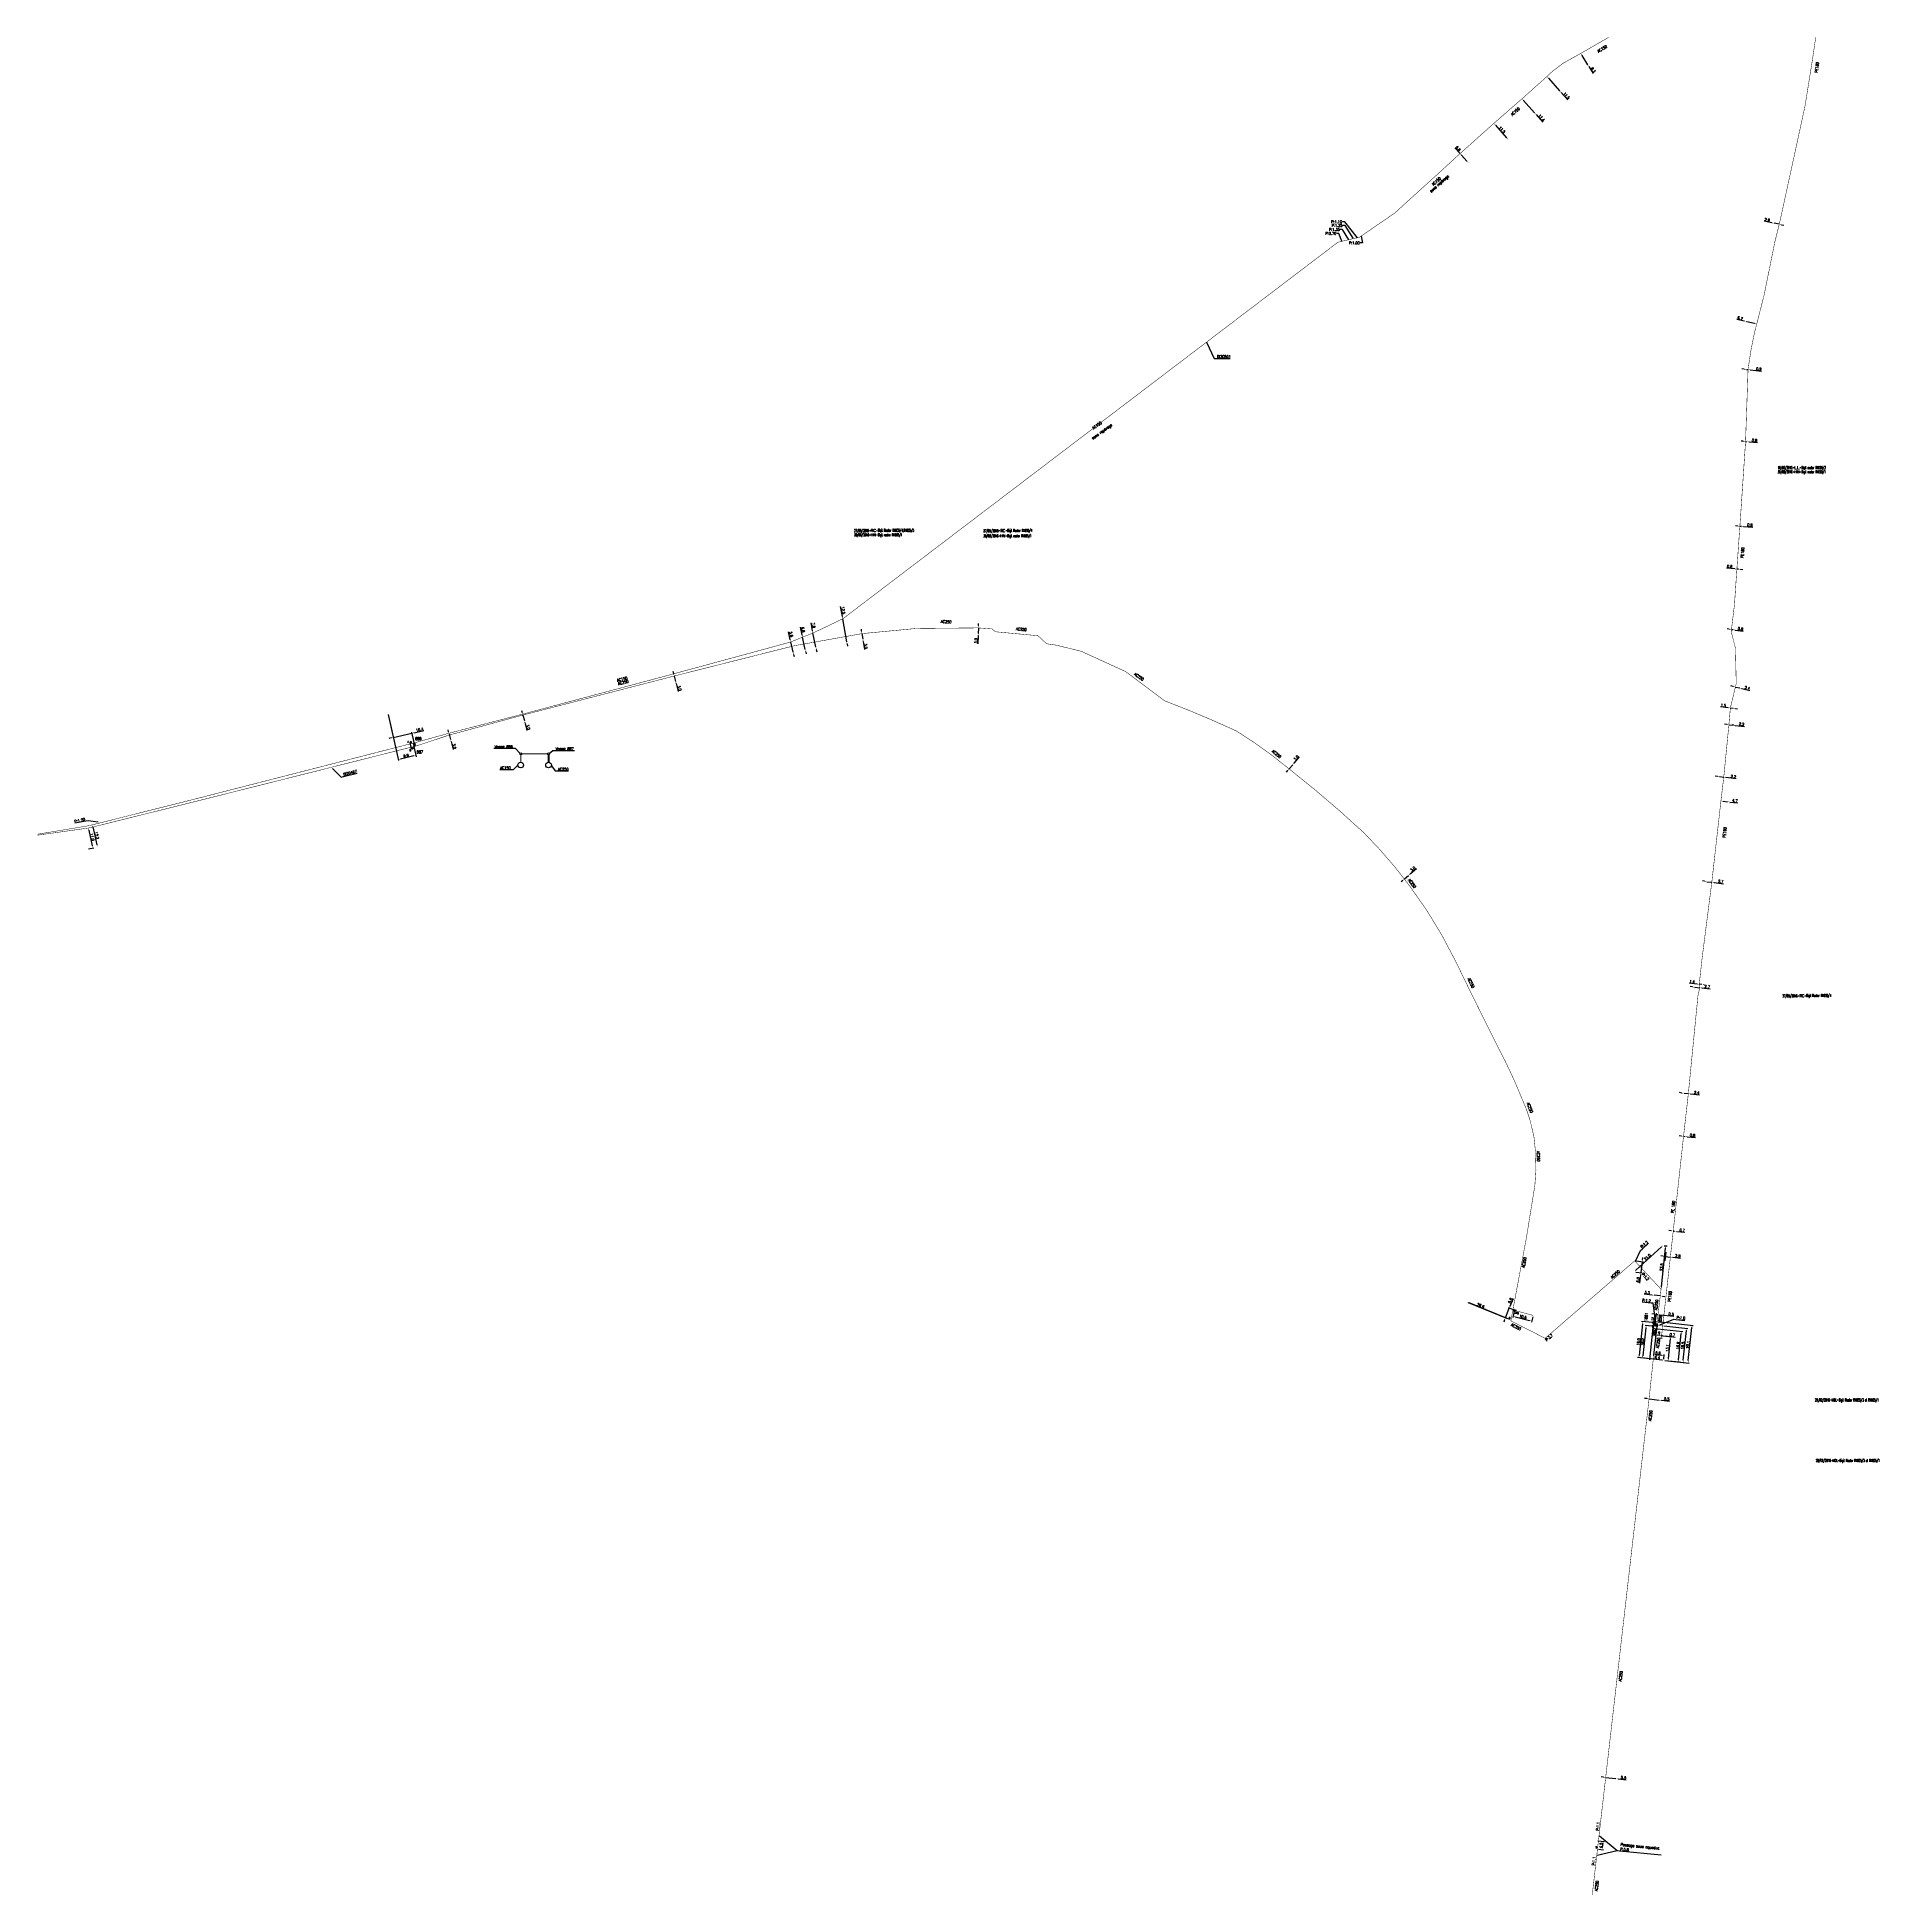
# Model space of a CAD drawing. Header units: millimetres. Extents: x 151000 to 151988, y 126000 to 127000.
import ezdxf
from ezdxf.enums import TextEntityAlignment as Align

# ---------------------------------------------------------------- set-up
doc = ezdxf.new("R2010")
doc.units = ezdxf.units.MM
doc.layers.get('0').update_dxf_attribs({"linetype": 'CONTINUOUS'})
for name, color, linetype in [('G_120', 4, 'CONTINUOUS'), ('G_300', 7, 'CONTINUOUS'), ('G_340', 7, 'CONTINUOUS'), ('G_900', 7, 'CONTINUOUS'), ('G_910', 7, 'CONTINUOUS')]:
    doc.layers.add(name, color=color, linetype=linetype)
doc.styles.add('G_ROMANS', font='ROMANS.SHX', dxfattribs={"width": 0.75})
doc.styles.get("Standard").update_dxf_attribs({"font": 'romans.shx', "width": 0.85})
doc.linetypes.add('G_CROSS_COUNTRY', pattern='A,8,-7.08,["CROSS COUNTRY",Standard,S=1,R=0,X=-6.34,Y=-0.5],-7.08', length=22.16)
doc.linetypes.add('G_typB_AP', pattern='A,5,-0.3,["o",Standard,S=1.5,R=0,X=0,Y=-0.5],-1.65', length=6.95)
doc.linetypes.add('G_typB_PE', pattern='A,5,-0.3,["o",Standard,S=1.5,R=0,X=0,Y=-0.5],-1.65', length=6.95)
doc.dimstyles.get("Standard").update_dxf_attribs({"dimtxt": 1.5, "dimasz": 1.2, "dimexe": 0.625, "dimexo": 0.625, "dimgap": 0.25, "dimtad": 1, "dimdec": 1, "dimzin": 0, "dimdsep": 46, "dimtxsty": 'Standard', "dimcen": -0.5, "dimadec": 0, "dimazin": 0, "dimtfac": 1, "dimtdec": 1, "dimtmove": 0, "dimatfit": 3, "dimfxl": 0, "dimtolj": 1, "dimtzin": 0, "dimarcsym": 0})

# ---------------------------------------------------------------- blocks, each defined once
blk = doc.blocks.new('*D0')
at = {"layer": 'G_120', "color": 0, "linetype": 'Continuous', "lineweight": -2, "transparency": 16777216}
for p, q in [((151843.4, 126063.2), (151842.2, 126063.4)), ((151844.6, 126063.1), (151850.1, 126062.5)), ((151851.3, 126062.3), (151855.6, 126061.8))]:
    blk.add_line(p, q, dxfattribs=at)
at = {"layer": 'G_120', "color": 0, "linetype": 'Continuous', "transparency": 16777216}
for points in [[(151843.4, 126063.4), (151843.4, 126063), (151844.6, 126063.1)], [(151851.3, 126062.5), (151851.3, 126062.1), (151850.1, 126062.5)]]:
    blk.add_solid(points, dxfattribs=at)
at = {"layer": 'G_120', "color": 0, "linetype": 'Continuous', "transparency": 16777216, "insert": (151854.2, 126063), "char_height": 1.5, "attachment_point": 5, "rotation": 353.48}
blk.add_mtext('\\A1;5.5', dxfattribs=at)
blk = doc.blocks.new('G_300_11')
at = {"color": 0, "linetype": 'Continuous', "const_width": 0.248, "flags": 128}
blk.add_lwpolyline([(-0.1, 0, 1), (0.1, 0, 1)], format="xyb", close=True, dxfattribs=at)
at = {"linetype": 'Continuous', "style": 'G_ROMANS', "width": 0.75}
blk.add_attdef('S', text='', height=1, dxfattribs=at).set_placement((0, 1.3), align=Align.MIDDLE_CENTER)
at = {"color": 0, "linetype": 'Continuous', "width": 0.75, "flags": 3}
for tag, p in [('DEF_COUP', (0, -7.5)), ('DEF_TYPE', (0, -10)), ('DEF_LEG', (0, -5))]:
    blk.add_attdef(tag, text='', height=1.2, dxfattribs=at).set_placement(p, align=Align.MIDDLE)
blk = doc.blocks.new('*D2')
at = {"layer": 'G_300', "color": 0, "linetype": 'Continuous', "lineweight": -2, "transparency": 16777216}
for p, q in [((151840.4, 126029), (151843.9, 126028.6)), ((151840.8, 126024.4), (151843.4, 126024.1)), ((151842.9, 126025.4), (151843.2, 126027.5))]:
    blk.add_line(p, q, dxfattribs=at)
at = {"layer": 'G_300', "color": 0, "linetype": 'Continuous', "transparency": 16777216}
for points in [[(151842.7, 126025.4), (151843.1, 126025.4), (151842.8, 126024.2)], [(151843, 126027.5), (151843.4, 126027.4), (151843.3, 126028.7)]]:
    blk.add_solid(points, dxfattribs=at)
at = {"layer": 'G_300', "color": 0, "linetype": 'Continuous', "transparency": 16777216, "insert": (151842.1, 126026.5), "char_height": 1.5, "attachment_point": 5, "rotation": 83.4811}
blk.add_mtext('\\A1;4.5', dxfattribs=at)
blk = doc.blocks.new('*D3')
at = {"layer": 'G_120', "color": 0, "linetype": 'Continuous', "lineweight": -2, "transparency": 16777216}
for p, q in [((151866.8, 126267.1), (151865.6, 126267.2)), ((151868, 126266.9), (151873.4, 126266.3)), ((151874.6, 126266.2), (151879, 126265.7))]:
    blk.add_line(p, q, dxfattribs=at)
at = {"layer": 'G_120', "color": 0, "linetype": 'Continuous', "transparency": 16777216}
for points in [[(151866.8, 126267.3), (151866.8, 126266.9), (151868, 126266.9)], [(151874.7, 126266.4), (151874.6, 126266), (151873.4, 126266.3)]]:
    blk.add_solid(points, dxfattribs=at)
at = {"layer": 'G_120', "color": 0, "linetype": 'Continuous', "transparency": 16777216, "insert": (151877.5, 126266.9), "char_height": 1.5, "attachment_point": 5, "rotation": 353.6717}
blk.add_mtext('\\A1;5.5', dxfattribs=at)
blk = doc.blocks.new('*D4')
at = {"layer": 'G_120', "color": 0, "linetype": 'Continuous', "lineweight": -2, "transparency": 16777216}
for p, q in [((151869.6, 126322.8), (151865.3, 126323.3)), ((151874, 126322.4), (151870.8, 126322.7)), ((151875.2, 126322.2), (151876.4, 126322.1))]:
    blk.add_line(p, q, dxfattribs=at)
at = {"layer": 'G_120', "color": 0, "linetype": 'Continuous', "transparency": 16777216}
for points in [[(151869.6, 126323), (151869.6, 126322.6), (151870.8, 126322.7)], [(151875.2, 126322.4), (151875.2, 126322), (151874, 126322.4)]]:
    blk.add_solid(points, dxfattribs=at)
at = {"layer": 'G_120', "color": 0, "linetype": 'Continuous', "transparency": 16777216, "insert": (151866.9, 126324.1), "char_height": 1.5, "attachment_point": 5, "rotation": 353.8231}
blk.add_mtext('\\A1;3.3', dxfattribs=at)
blk = doc.blocks.new('*D5')
at = {"layer": 'G_120', "color": 0, "linetype": 'Continuous', "lineweight": -2, "transparency": 16777216}
blk.add_line((151874.7, 126348.7), (151860.9, 126336.2), dxfattribs=at)
at = {"layer": 'G_120', "color": 0, "linetype": 'Continuous', "transparency": 16777216}
for points in [[(151874.6, 126348.8), (151874.8, 126348.5), (151875.6, 126349.5)], [(151860.8, 126336.3), (151861.1, 126336), (151860.1, 126335.4)]]:
    blk.add_solid(points, dxfattribs=at)
at = {"layer": 'G_120', "color": 0, "linetype": 'Continuous', "transparency": 16777216, "insert": (151867.1, 126343.2), "char_height": 1.5, "attachment_point": 5, "rotation": 42.3145}
blk.add_mtext('\\A1;21.0', dxfattribs=at)
blk = doc.blocks.new('*D6')
at = {"layer": 'G_120', "color": 0, "linetype": 'Continuous', "lineweight": -2, "transparency": 16777216}
for p, q in [((151864.4, 126341.9), (151864.6, 126343.1)), ((151860.9, 126341.2), (151864.9, 126340.7)), ((151860.9, 126335.1), (151864.2, 126334.7)), ((151863.4, 126333.6), (151862.9, 126329.3)), ((151864.3, 126340.7), (151863.6, 126334.8))]:
    blk.add_line(p, q, dxfattribs=at)
at = {"layer": 'G_120', "color": 0, "linetype": 'Continuous', "transparency": 16777216}
for points in [[(151864.2, 126342), (151864.6, 126341.9), (151864.3, 126340.7)], [(151863.2, 126333.6), (151863.6, 126333.6), (151863.6, 126334.8)]]:
    blk.add_solid(points, dxfattribs=at)
at = {"layer": 'G_120', "color": 0, "linetype": 'Continuous', "transparency": 16777216, "insert": (151862.1, 126331), "char_height": 1.5, "attachment_point": 5, "rotation": 83.0623}
blk.add_mtext('\\A1;6.0', dxfattribs=at)
blk = doc.blocks.new('*D7')
at = {"layer": 'G_120', "color": 0, "linetype": 'Continuous', "lineweight": -2, "transparency": 16777216}
for p, q in [((151874.6, 126327.2), (151876.9, 126348.1)), ((151876.2, 126349.4), (151877.7, 126349.3))]:
    blk.add_line(p, q, dxfattribs=at)
at = {"layer": 'G_120', "color": 0, "linetype": 'Continuous', "transparency": 16777216}
for points in [[(151876.7, 126348.2), (151877.1, 126348.1), (151877, 126349.3)], [(151874.4, 126327.2), (151874.8, 126327.1), (151874.5, 126326)]]:
    blk.add_solid(points, dxfattribs=at)
at = {"layer": 'G_120', "color": 0, "linetype": 'Continuous', "transparency": 16777216, "insert": (151874.7, 126337.8), "char_height": 1.5, "attachment_point": 5, "rotation": 83.7023}
blk.add_mtext('\\A1;23.5', dxfattribs=at)
blk = doc.blocks.new('*D8')
at = {"layer": 'G_300', "color": 0, "linetype": 'Continuous', "lineweight": -2, "transparency": 16777216}
for p, q in [((151770.5, 126318.9), (151791.2, 126310.3)), ((151790.6, 126310.5), (151792.7, 126315.7)), ((151795, 126314.8), (151792.2, 126316)), ((151793.2, 126316.8), (151794.9, 126320.9)), ((151790.1, 126309.4), (151789.7, 126308.3))]:
    blk.add_line(p, q, dxfattribs=at)
at = {"layer": 'G_300', "color": 0, "linetype": 'Continuous', "transparency": 16777216}
for points in [[(151793, 126316.9), (151793.4, 126316.8), (151792.7, 126315.7)], [(151790, 126309.5), (151790.3, 126309.4), (151790.6, 126310.5)]]:
    blk.add_solid(points, dxfattribs=at)
at = {"layer": 'G_300', "color": 0, "linetype": 'Continuous', "transparency": 16777216, "insert": (151793.3, 126319.8), "char_height": 1.5, "attachment_point": 5, "rotation": 67.4783}
blk.add_mtext('\\A1;5.6', dxfattribs=at)
blk = doc.blocks.new('*D9')
at = {"layer": 'G_300', "color": 0, "linetype": 'Continuous', "lineweight": -2, "transparency": 16777216}
blk.add_line((151792.5, 126309.8), (151771.1, 126318.6), dxfattribs=at)
at = {"layer": 'G_300', "color": 0, "linetype": 'Continuous', "transparency": 16777216}
for points in [[(151771.1, 126318.8), (151771, 126318.5), (151770, 126319.1)], [(151792.6, 126309.9), (151792.4, 126309.6), (151793.6, 126309.3)]]:
    blk.add_solid(points, dxfattribs=at)
at = {"layer": 'G_300', "color": 0, "linetype": 'Continuous', "transparency": 16777216, "insert": (151777.3, 126317.1), "char_height": 1.5, "attachment_point": 5, "rotation": 337.4783}
blk.add_mtext('\\A1;26.6', dxfattribs=at)
blk = doc.blocks.new('*D10')
at = {"layer": 'G_300', "color": 0, "linetype": 'Continuous', "lineweight": -2, "transparency": 16777216}
for p, q in [((151795.4, 126313.9), (151794.6, 126310.7)), ((151795.9, 126311.1), (151803.6, 126309.2)), ((151805.3, 126311.1), (151804.6, 126308.3))]:
    blk.add_line(p, q, dxfattribs=at)
at = {"layer": 'G_300', "color": 0, "linetype": 'Continuous', "transparency": 16777216}
for points in [[(151796, 126311.3), (151795.9, 126310.9), (151794.8, 126311.4)], [(151803.6, 126309.4), (151803.5, 126309), (151804.8, 126308.9)]]:
    blk.add_solid(points, dxfattribs=at)
at = {"layer": 'G_300', "color": 0, "linetype": 'Continuous', "transparency": 16777216, "insert": (151800, 126311.1), "char_height": 1.5, "attachment_point": 5, "rotation": 346.0475}
blk.add_mtext('\\A1;10.6', dxfattribs=at)
blk = doc.blocks.new('G_300_04')
at = {"linetype": 'Continuous'}
h = blk.add_hatch(color=0, dxfattribs=at)
h.paths.add_polyline_path([(-0.5, 0.5), (-0.5, -0.5), (0, 0)])
h.paths.add_polyline_path([(0.5, 0.5), (0, 0), (0.5, -0.5)])
at = {"color": 0, "linetype": 'Continuous', "flags": 128}
blk.add_lwpolyline([(-0.5, -0.5), (0.5, 0.5), (0.5, -0.5), (-0.5, 0.5)], close=True, dxfattribs=at)
at = {"color": 0, "linetype": 'Continuous', "width": 0.75}
blk.add_attdef('NUM', text='', height=1, dxfattribs=at).set_placement((0, 1.8), align=Align.MIDDLE_CENTER)
at = {"color": 0, "linetype": 'Continuous', "width": 0.75, "flags": 3}
for tag, p in [('DEF_COUP', (0, -7.5)), ('DEF_TYPE', (0, -10)), ('DEF_LEG', (0, -5))]:
    blk.add_attdef(tag, text='', height=1.2, dxfattribs=at).set_placement(p, align=Align.MIDDLE)
blk = doc.blocks.new('GIS_MODF')
at = {"color": 0, "linetype": 'Continuous', "flags": 128}
for points in [[(-2.2, 0), (-1.7, 0)], [(1.5, 0), (2, 0)]]:
    blk.add_lwpolyline(points, dxfattribs=at)
at = {"color": 0, "linetype": 'Continuous', "width": 0.5}
blk.add_attdef('DATE', text='', height=1.5, dxfattribs=at).set_placement((-2.5, -0.8), align=Align.RIGHT)
at = {"color": 0, "linetype": 'Continuous', "width": 1.771291}
blk.add_attdef('USER', text='', height=1.5, dxfattribs=at).set_placement((-1.5, -0.8), (1.3, -0.8), align=Align.FIT)
at = {"color": 0, "linetype": 'Continuous', "width": 0.5}
blk.add_attdef('DESC', (2.3, -0.8), '', height=1.5, dxfattribs=at)
blk = doc.blocks.new('*D16')
at = {"layer": 'G_340', "color": 0, "linetype": 'Continuous', "lineweight": -2, "transparency": 16777216}
for p, q in [((151873.6, 126301.1), (151872.4, 126301.2)), ((151874.8, 126301), (151875.5, 126300.9)), ((151876.6, 126300.8), (151882, 126300.2))]:
    blk.add_line(p, q, dxfattribs=at)
at = {"layer": 'G_340', "color": 0, "linetype": 'Continuous', "transparency": 16777216}
for points in [[(151873.6, 126301.3), (151873.5, 126300.9), (151874.8, 126301)], [(151876.7, 126301), (151876.6, 126300.6), (151875.5, 126300.9)]]:
    blk.add_solid(points, dxfattribs=at)
at = {"layer": 'G_340', "color": 0, "linetype": 'Continuous', "transparency": 16777216, "insert": (151880.5, 126301.4), "char_height": 1.5, "attachment_point": 5, "rotation": 353.8218}
blk.add_mtext('\\A1;0.7', dxfattribs=at)
blk = doc.blocks.new('*D17')
at = {"layer": 'G_120', "color": 0, "linetype": 'Continuous', "lineweight": -2, "transparency": 16777216}
for p, q in [((151879.8, 126357.4), (151878.6, 126357.5)), ((151881, 126357.3), (151881.7, 126357.2)), ((151882.9, 126357), (151887.2, 126356.6))]:
    blk.add_line(p, q, dxfattribs=at)
at = {"layer": 'G_120', "color": 0, "linetype": 'Continuous', "transparency": 16777216}
for points in [[(151879.8, 126357.6), (151879.8, 126357.2), (151881, 126357.3)], [(151882.9, 126357.2), (151882.9, 126356.8), (151881.7, 126357.2)]]:
    blk.add_solid(points, dxfattribs=at)
at = {"layer": 'G_120', "color": 0, "linetype": 'Continuous', "transparency": 16777216, "insert": (151885.8, 126357.7), "char_height": 1.5, "attachment_point": 5, "rotation": 353.7023}
blk.add_mtext('\\A1;0.7', dxfattribs=at)
blk = doc.blocks.new('*D18')
at = {"layer": 'G_120', "color": 0, "linetype": 'Continuous', "lineweight": -2, "transparency": 16777216}
for p, q in [((151875.5, 126343.8), (151874.3, 126343.9)), ((151876.7, 126343.6), (151879.5, 126343.3)), ((151879.5, 126344), (151879.5, 126344)), ((151880.7, 126343.2), (151885, 126342.7))]:
    blk.add_line(p, q, dxfattribs=at)
at = {"layer": 'G_120', "color": 0, "linetype": 'Continuous', "transparency": 16777216}
for points in [[(151875.5, 126344), (151875.5, 126343.6), (151876.7, 126343.6)], [(151880.7, 126343.4), (151880.6, 126343), (151879.5, 126343.3)]]:
    blk.add_solid(points, dxfattribs=at)
at = {"layer": 'G_120', "color": 0, "linetype": 'Continuous', "transparency": 16777216, "insert": (151883.5, 126343.9), "char_height": 1.5, "attachment_point": 5, "rotation": 353.6673}
blk.add_mtext('\\A1;2.8', dxfattribs=at)
blk = doc.blocks.new('G_340_07')
at = {"color": 0, "linetype": 'Continuous', "const_width": 0.25, "flags": 128}
blk.add_lwpolyline([(0, 0), (1.25, 0)], dxfattribs=at)
at = {"color": 0, "linetype": 'Continuous', "flags": 128}
blk.add_lwpolyline([(1.25, -0.5), (1.25, 0.5)], dxfattribs=at)
at = {"color": 0, "linetype": 'Continuous', "style": 'G_ROMANS', "width": 0.75, "flags": 3}
for tag, p in [('DEF_COUP', (0, -7.5)), ('DEF_TYPE', (0, -10)), ('DEF_LEG', (0, -5))]:
    blk.add_attdef(tag, text='', height=1.2, dxfattribs=at).set_placement(p, align=Align.MIDDLE)
blk = doc.blocks.new('G_300_12')
at = {"color": 0, "linetype": 'Continuous', "const_width": 0.497, "flags": 128}
blk.add_lwpolyline([(-0.3, 0, 1), (0.3, 0, 1)], format="xyb", close=True, dxfattribs=at)
at = {"color": 0, "linetype": 'Continuous', "style": 'G_ROMANS', "width": 0.75}
blk.add_text('P', height=1.5, dxfattribs=at).set_placement((0, 1.8), align=Align.MIDDLE)
at = {"color": 0, "linetype": 'Continuous', "style": 'G_ROMANS', "width": 0.75, "flags": 3}
for tag, p in [('DEF_COUP', (0, -7.5)), ('DEF_TYPE', (0, -10)), ('DEF_LEG', (0, -5))]:
    blk.add_attdef(tag, text='', height=1.2, dxfattribs=at).set_placement(p, align=Align.MIDDLE)
blk = doc.blocks.new('*D19')
at = {"layer": 'G_340', "color": 0, "linetype": 'Continuous', "lineweight": -2, "transparency": 16777216}
for p, q in [((151875.4, 126300.9), (151880.3, 126300.4)), ((151878.4, 126288.6), (151879.6, 126299.3))]:
    blk.add_line(p, q, dxfattribs=at)
at = {"layer": 'G_340', "color": 0, "linetype": 'Continuous', "transparency": 16777216}
for points in [[(151879.4, 126299.3), (151879.8, 126299.2), (151879.7, 126300.5)], [(151878.2, 126288.6), (151878.6, 126288.6), (151878.3, 126287.4)]]:
    blk.add_solid(points, dxfattribs=at)
at = {"layer": 'G_340', "color": 0, "linetype": 'Continuous', "transparency": 16777216, "insert": (151878, 126294.3), "char_height": 1.5, "attachment_point": 5, "rotation": 83.8218}
blk.add_mtext('\\A1;13.1', dxfattribs=at)
blk = doc.blocks.new('*D20')
at = {"layer": 'G_120', "color": 0, "linetype": 'Continuous', "lineweight": -2, "ltscale": 0.25, "transparency": 16777216}
for p, q in [((151934.1, 126900.2), (151929.9, 126901)), ((151938.1, 126899.4), (151935.3, 126899.9)), ((151939.3, 126899.1), (151940.5, 126898.9))]:
    blk.add_line(p, q, dxfattribs=at)
at = {"layer": 'G_120', "color": 0, "linetype": 'Continuous', "ltscale": 0.25, "transparency": 16777216}
for points in [[(151934.1, 126900.4), (151934, 126900), (151935.3, 126899.9)], [(151939.3, 126899.3), (151939.2, 126898.9), (151938.1, 126899.4)]]:
    blk.add_solid(points, dxfattribs=at)
at = {"layer": 'G_120', "color": 0, "linetype": 'Continuous', "ltscale": 0.25, "transparency": 16777216, "insert": (151931.6, 126901.7), "char_height": 1.5, "attachment_point": 5, "rotation": 348.4659}
blk.add_mtext('\\A1;2.9', dxfattribs=at)
blk = doc.blocks.new('*D21')
at = {"layer": 'G_120', "color": 0, "linetype": 'Continuous', "lineweight": -2, "ltscale": 0.25, "transparency": 16777216}
for p, q in [((151918.7, 126782.5), (151917.6, 126782.6)), ((151919.9, 126782.4), (151920.7, 126782.3)), ((151920, 126783), (151920, 126783)), ((151920.8, 126783), (151920.8, 126783)), ((151921.9, 126782.2), (151926.3, 126781.9))]:
    blk.add_line(p, q, dxfattribs=at)
at = {"layer": 'G_120', "color": 0, "linetype": 'Continuous', "ltscale": 0.25, "transparency": 16777216}
for points in [[(151918.8, 126782.7), (151918.7, 126782.3), (151919.9, 126782.4)], [(151922, 126782.4), (151921.9, 126782), (151920.7, 126782.3)]]:
    blk.add_solid(points, dxfattribs=at)
at = {"layer": 'G_120', "color": 0, "linetype": 'Continuous', "ltscale": 0.25, "transparency": 16777216, "insert": (151924.8, 126783), "char_height": 1.5, "attachment_point": 5, "rotation": 355.4953}
blk.add_mtext('\\A1;0.8', dxfattribs=at)
blk = doc.blocks.new('*D22')
at = {"layer": 'G_120', "color": 0, "linetype": 'Continuous', "lineweight": -2, "ltscale": 0.25, "transparency": 16777216}
for p, q in [((151915.7, 126736.9), (151914.5, 126737)), ((151916.9, 126736.8), (151917.7, 126736.8)), ((151917.6, 126736.2), (151917.6, 126736.2)), ((151918.9, 126736.7), (151923.8, 126736.3))]:
    blk.add_line(p, q, dxfattribs=at)
at = {"layer": 'G_120', "color": 0, "linetype": 'Continuous', "ltscale": 0.25, "transparency": 16777216}
for points in [[(151915.7, 126737.1), (151915.7, 126736.7), (151916.9, 126736.8)], [(151918.9, 126736.9), (151918.9, 126736.5), (151917.7, 126736.8)]]:
    blk.add_solid(points, dxfattribs=at)
at = {"layer": 'G_120', "color": 0, "linetype": 'Continuous', "ltscale": 0.25, "transparency": 16777216, "insert": (151922.3, 126737.4), "char_height": 1.5, "attachment_point": 5, "rotation": 355.4953}
blk.add_mtext('\\A1;0.8', dxfattribs=at)
blk = doc.blocks.new('*D23')
at = {"layer": 'G_120', "color": 0, "linetype": 'Continuous', "lineweight": -2, "ltscale": 0.25, "transparency": 16777216}
for p, q in [((151913.3, 126650.5), (151912.1, 126650.8)), ((151914.5, 126650.2), (151916.8, 126649.7)), ((151916.7, 126649.1), (151916.7, 126649.1)), ((151918, 126649.4), (151922.3, 126648.4))]:
    blk.add_line(p, q, dxfattribs=at)
at = {"layer": 'G_120', "color": 0, "linetype": 'Continuous', "ltscale": 0.25, "transparency": 16777216}
for points in [[(151913.3, 126650.7), (151913.2, 126650.3), (151914.5, 126650.2)], [(151918, 126649.6), (151917.9, 126649.2), (151916.8, 126649.7)]]:
    blk.add_solid(points, dxfattribs=at)
at = {"layer": 'G_120', "color": 0, "linetype": 'Continuous', "ltscale": 0.25, "transparency": 16777216, "insert": (151920.9, 126649.7), "char_height": 1.5, "attachment_point": 5, "rotation": 346.9115}
blk.add_mtext('\\A1;2.4', dxfattribs=at)
blk = doc.blocks.new('*D24')
at = {"layer": 'G_120', "color": 0, "linetype": 'Continuous', "lineweight": -2, "ltscale": 0.25, "transparency": 16777216}
for p, q in [((151909.8, 126630), (151908.6, 126630.2)), ((151911, 126629.9), (151913.2, 126629.7)), ((151913.2, 126629.7), (151913.2, 126630.3)), ((151914.4, 126629.5), (151919.3, 126629))]:
    blk.add_line(p, q, dxfattribs=at)
at = {"layer": 'G_120', "color": 0, "linetype": 'Continuous', "ltscale": 0.25, "transparency": 16777216}
for points in [[(151909.8, 126630.2), (151909.8, 126629.8), (151911, 126629.9)], [(151914.4, 126629.7), (151914.3, 126629.3), (151913.2, 126629.7)]]:
    blk.add_solid(points, dxfattribs=at)
at = {"layer": 'G_120', "color": 0, "linetype": 'Continuous', "ltscale": 0.25, "transparency": 16777216, "insert": (151917.8, 126630.2), "char_height": 1.5, "attachment_point": 5, "rotation": 353.7331}
blk.add_mtext('\\A1;2.2', dxfattribs=at)
blk = doc.blocks.new('*D25')
at = {"layer": 'G_120', "color": 0, "linetype": 'Continuous', "lineweight": -2, "ltscale": 0.25, "transparency": 16777216}
for p, q in [((151907.9, 126588.7), (151910.2, 126588.4)), ((151911.3, 126587.7), (151911.3, 126587.7)), ((151911.4, 126588.3), (151915.7, 126587.8))]:
    blk.add_line(p, q, dxfattribs=at)
at = {"layer": 'G_120', "color": 0, "linetype": 'Continuous', "ltscale": 0.25, "transparency": 16777216}
for points in [[(151907.9, 126588.9), (151907.9, 126588.5), (151906.7, 126588.8)], [(151910.2, 126588.6), (151910.1, 126588.2), (151911.4, 126588.3)]]:
    blk.add_solid(points, dxfattribs=at)
at = {"layer": 'G_120', "color": 0, "linetype": 'Continuous', "ltscale": 0.25, "transparency": 16777216, "insert": (151914.2, 126589), "char_height": 1.5, "attachment_point": 5, "rotation": 353.7017}
blk.add_mtext('\\A1;4.7', dxfattribs=at)
blk = doc.blocks.new('*D26')
at = {"layer": 'G_120', "color": 0, "linetype": 'Continuous', "lineweight": -2, "ltscale": 0.25, "transparency": 16777216}
for p, q in [((151885.6, 126431.6), (151884.4, 126431.8)), ((151886.8, 126431.5), (151889.1, 126431.3)), ((151890.3, 126431.1), (151895.2, 126430.6))]:
    blk.add_line(p, q, dxfattribs=at)
at = {"layer": 'G_120', "color": 0, "linetype": 'Continuous', "ltscale": 0.25, "transparency": 16777216}
for points in [[(151885.6, 126431.8), (151885.5, 126431.4), (151886.8, 126431.5)], [(151890.4, 126431.3), (151890.3, 126430.9), (151889.1, 126431.3)]]:
    blk.add_solid(points, dxfattribs=at)
at = {"layer": 'G_120', "color": 0, "linetype": 'Continuous', "ltscale": 0.25, "transparency": 16777216, "insert": (151893.7, 126431.8), "char_height": 1.5, "attachment_point": 5, "rotation": 353.7516}
blk.add_mtext('\\A1;2.4', dxfattribs=at)
blk = doc.blocks.new('*D27')
at = {"layer": 'G_120', "color": 0, "linetype": 'Continuous', "lineweight": -2, "transparency": 16777216}
for p, q in [((151911.2, 126681.3), (151910, 126681.5)), ((151912.4, 126681.2), (151913.2, 126681.1)), ((151914.4, 126680.9), (151918.7, 126680.3))]:
    blk.add_line(p, q, dxfattribs=at)
at = {"layer": 'G_120', "color": 0, "linetype": 'Continuous', "transparency": 16777216}
for points in [[(151911.2, 126681.5), (151911.2, 126681.1), (151912.4, 126681.2)], [(151914.4, 126681.1), (151914.3, 126680.7), (151913.2, 126681.1)]]:
    blk.add_solid(points, dxfattribs=at)
at = {"layer": 'G_120', "color": 0, "linetype": 'Continuous', "transparency": 16777216, "insert": (151917.2, 126681.5), "char_height": 1.5, "attachment_point": 5, "rotation": 352.045}
blk.add_mtext('\\A1;0.8', dxfattribs=at)
blk = doc.blocks.new('*D28')
at = {"layer": 'G_120', "color": 0, "linetype": 'Continuous', "lineweight": -2, "transparency": 16777216}
for p, q in [((151914.1, 126713.8), (151909.7, 126714.2)), ((151916.1, 126713.7), (151915.3, 126713.7)), ((151917.3, 126713.6), (151918.5, 126713.5))]:
    blk.add_line(p, q, dxfattribs=at)
at = {"layer": 'G_120', "color": 0, "linetype": 'Continuous', "transparency": 16777216}
for points in [[(151914.1, 126714), (151914.1, 126713.6), (151915.3, 126713.7)], [(151917.3, 126713.8), (151917.3, 126713.4), (151916.1, 126713.7)]]:
    blk.add_solid(points, dxfattribs=at)
at = {"layer": 'G_120', "color": 0, "linetype": 'Continuous', "transparency": 16777216, "insert": (151911.4, 126715.1), "char_height": 1.5, "attachment_point": 5, "rotation": 355.5063}
blk.add_mtext('\\A1;0.8', dxfattribs=at)
blk = doc.blocks.new('*D29')
at = {"layer": 'G_120', "color": 0, "linetype": 'Continuous', "lineweight": -2, "transparency": 16777216}
for p, q in [((151919.2, 126821.3), (151918, 126821.5)), ((151920.4, 126821.2), (151921.3, 126821.1)), ((151922.5, 126821), (151928.6, 126820.3))]:
    blk.add_line(p, q, dxfattribs=at)
at = {"layer": 'G_120', "color": 0, "linetype": 'Continuous', "transparency": 16777216}
for points in [[(151919.2, 126821.5), (151919.2, 126821.1), (151920.4, 126821.2)], [(151922.5, 126821.2), (151922.5, 126820.8), (151921.3, 126821.1)]]:
    blk.add_solid(points, dxfattribs=at)
at = {"layer": 'G_120', "color": 0, "linetype": 'Continuous', "transparency": 16777216, "insert": (151927.1, 126821.4), "char_height": 1.5, "attachment_point": 5, "rotation": 353.46}
blk.add_mtext('\\A1;0.9', dxfattribs=at)
blk = doc.blocks.new('*D30')
at = {"layer": 'G_120', "color": 0, "linetype": 'Continuous', "lineweight": -2, "transparency": 16777216}
for p, q in [((151919.4, 126847.2), (151915.2, 126848.1)), ((151924.8, 126845.9), (151920.6, 126846.9))]:
    blk.add_line(p, q, dxfattribs=at)
at = {"layer": 'G_120', "color": 0, "linetype": 'Continuous', "transparency": 16777216}
for points in [[(151920.6, 126847.1), (151920.6, 126846.7), (151919.4, 126847.2)], [(151924.8, 126846.1), (151924.7, 126845.7), (151926, 126845.7)]]:
    blk.add_solid(points, dxfattribs=at)
at = {"layer": 'G_120', "color": 0, "linetype": 'Continuous', "transparency": 16777216, "insert": (151917, 126848.8), "char_height": 1.5, "attachment_point": 5, "rotation": 347.1207}
blk.add_mtext('\\A1;6.7', dxfattribs=at)
blk = doc.blocks.new('*D31')
at = {"layer": 'G_120', "color": 0, "linetype": 'Continuous', "lineweight": -2, "transparency": 16777216}
for p, q in [((151891.4, 126488.7), (151890.2, 126488.9)), ((151892.5, 126488), (151892.5, 126488)), ((151892.6, 126488.6), (151895.3, 126488.3)), ((151896.4, 126488.2), (151900.8, 126487.7))]:
    blk.add_line(p, q, dxfattribs=at)
at = {"layer": 'G_120', "color": 0, "linetype": 'Continuous', "transparency": 16777216}
for points in [[(151891.4, 126488.9), (151891.4, 126488.5), (151892.6, 126488.6)], [(151896.5, 126488.4), (151896.4, 126488), (151895.3, 126488.3)]]:
    blk.add_solid(points, dxfattribs=at)
at = {"layer": 'G_120', "color": 0, "linetype": 'Continuous', "transparency": 16777216, "insert": (151899.3, 126488.9), "char_height": 1.5, "attachment_point": 5, "rotation": 353.6944}
blk.add_mtext('\\A1;2.7', dxfattribs=at)
blk = doc.blocks.new('*D32')
at = {"layer": 'G_120', "color": 0, "linetype": 'Continuous', "lineweight": -2, "transparency": 16777216}
for p, q in [((151893.8, 126490.3), (151889.6, 126490.8)), ((151896.4, 126490), (151895, 126490.2)), ((151897.6, 126489.9), (151898.8, 126489.7))]:
    blk.add_line(p, q, dxfattribs=at)
at = {"layer": 'G_120', "color": 0, "linetype": 'Continuous', "transparency": 16777216}
for points in [[(151893.8, 126490.5), (151893.8, 126490.1), (151895, 126490.2)], [(151897.6, 126490.1), (151897.6, 126489.7), (151896.4, 126490)]]:
    blk.add_solid(points, dxfattribs=at)
at = {"layer": 'G_120', "color": 0, "linetype": 'Continuous', "transparency": 16777216, "insert": (151891.2, 126491.6), "char_height": 1.5, "attachment_point": 5, "rotation": 353.6956}
blk.add_mtext('\\A1;1.4', dxfattribs=at)
blk = doc.blocks.new('*D33')
at = {"layer": 'G_120', "color": 0, "linetype": 'G_typB_PE', "lineweight": -2, "transparency": 16777216}
for p, q in [((151897.9, 126545.6), (151896.7, 126545.8)), ((151899.1, 126545.4), (151901.8, 126545.1)), ((151901.9, 126545.7), (151901.9, 126545.7)), ((151903, 126545), (151908, 126544.3))]:
    blk.add_line(p, q, dxfattribs=at)
at = {"layer": 'G_120', "color": 0, "linetype": 'G_typB_PE', "transparency": 16777216}
for points in [[(151897.9, 126545.8), (151897.9, 126545.4), (151899.1, 126545.4)], [(151903, 126545.2), (151902.9, 126544.8), (151901.8, 126545.1)]]:
    blk.add_solid(points, dxfattribs=at)
at = {"layer": 'G_120', "color": 0, "linetype": 'G_typB_PE', "transparency": 16777216, "insert": (151906.6, 126545.5), "char_height": 1.5, "attachment_point": 5, "rotation": 352.7181}
blk.add_mtext('\\A1;2.7', dxfattribs=at)
blk = doc.blocks.new('*D34')
at = {"layer": 'G_120', "color": 0, "linetype": 'Continuous', "lineweight": -2, "transparency": 16777216}
for p, q in [((151904.8, 126602.1), (151903.6, 126602.3)), ((151906, 126602), (151908.2, 126601.7)), ((151908.3, 126602.3), (151908.3, 126602.3)), ((151909.4, 126601.6), (151914.9, 126600.9))]:
    blk.add_line(p, q, dxfattribs=at)
at = {"layer": 'G_120', "color": 0, "linetype": 'Continuous', "transparency": 16777216}
for points in [[(151904.9, 126602.3), (151904.8, 126601.9), (151906, 126602)], [(151909.4, 126601.7), (151909.4, 126601.4), (151908.2, 126601.7)]]:
    blk.add_solid(points, dxfattribs=at)
at = {"layer": 'G_120', "color": 0, "linetype": 'Continuous', "transparency": 16777216, "insert": (151913.4, 126602), "char_height": 1.5, "attachment_point": 5, "rotation": 352.7865}
blk.add_mtext('\\A1;2.2', dxfattribs=at)
blk = doc.blocks.new('*D35')
at = {"layer": 'G_120', "color": 0, "linetype": 'Continuous', "lineweight": -2, "transparency": 16777216}
for p, q in [((151910.6, 126639), (151906.4, 126639.5)), ((151913.3, 126638.7), (151911.8, 126638.9)), ((151914.5, 126638.6), (151915.6, 126638.5))]:
    blk.add_line(p, q, dxfattribs=at)
at = {"layer": 'G_120', "color": 0, "linetype": 'Continuous', "transparency": 16777216}
for points in [[(151910.6, 126639.2), (151910.6, 126638.9), (151911.8, 126638.9)], [(151914.5, 126638.8), (151914.4, 126638.4), (151913.3, 126638.7)]]:
    blk.add_solid(points, dxfattribs=at)
at = {"layer": 'G_120', "color": 0, "linetype": 'Continuous', "transparency": 16777216, "insert": (151908, 126640.3), "char_height": 1.5, "attachment_point": 5, "rotation": 353.481}
blk.add_mtext('\\A1;1.5', dxfattribs=at)
blk = doc.blocks.new('*D36')
at = {"layer": 'G_300', "color": 0, "linetype": 'Continuous', "lineweight": -2, "transparency": 16777216}
for p, q in [((151872.1, 126306.1), (151870.4, 126290.2)), ((151871.7, 126290.7), (151874.9, 126290.4)), ((151875.9, 126288.3), (151876.1, 126290.9))]:
    blk.add_line(p, q, dxfattribs=at)
at = {"layer": 'G_300', "color": 0, "linetype": 'Continuous', "transparency": 16777216}
for points in [[(151871.7, 126290.9), (151871.7, 126290.5), (151870.5, 126290.8)], [(151874.9, 126290.6), (151874.8, 126290.2), (151876.1, 126290.2)]]:
    blk.add_solid(points, dxfattribs=at)
at = {"layer": 'G_300', "color": 0, "linetype": 'Continuous', "transparency": 16777216, "insert": (151872.8, 126291.6), "char_height": 1.5, "attachment_point": 5, "rotation": 353.8231}
blk.add_mtext('\\A1;5.6', dxfattribs=at)
blk = doc.blocks.new('*D37')
at = {"layer": 'G_120', "color": 0, "linetype": 'Continuous', "lineweight": -2, "transparency": 16777216}
for p, q in [((151876, 126306.3), (151888.9, 126304.9)), ((151886.4, 126287.8), (151888.1, 126303.8)), ((151876.4, 126287.6), (151886.9, 126286.5))]:
    blk.add_line(p, q, dxfattribs=at)
at = {"layer": 'G_120', "color": 0, "linetype": 'Continuous', "transparency": 16777216}
for points in [[(151887.9, 126303.8), (151888.3, 126303.7), (151888.2, 126305)], [(151886.2, 126287.8), (151886.6, 126287.7), (151886.3, 126286.6)]]:
    blk.add_solid(points, dxfattribs=at)
at = {"layer": 'G_120', "color": 0, "linetype": 'Continuous', "transparency": 16777216, "insert": (151886.2, 126295.6), "char_height": 1.5, "attachment_point": 5, "rotation": 83.8218}
blk.add_mtext('\\A1;18.5', dxfattribs=at)
blk = doc.blocks.new('*D38')
at = {"layer": 'G_120', "color": 0, "linetype": 'Continuous', "lineweight": -2, "transparency": 16777216}
for p, q in [((151872.6, 126304.7), (151886.1, 126303.2)), ((151883.8, 126288), (151885.3, 126302.1)), ((151876.4, 126287.6), (151884.3, 126286.8))]:
    blk.add_line(p, q, dxfattribs=at)
at = {"layer": 'G_120', "color": 0, "linetype": 'Continuous', "transparency": 16777216}
for points in [[(151885.1, 126302.1), (151885.5, 126302.1), (151885.4, 126303.3)], [(151883.6, 126288.1), (151884, 126288), (151883.6, 126286.9)]]:
    blk.add_solid(points, dxfattribs=at)
at = {"layer": 'G_120', "color": 0, "linetype": 'Continuous', "transparency": 16777216, "insert": (151883.6, 126295.6), "char_height": 1.5, "attachment_point": 5, "rotation": 83.8218}
blk.add_mtext('\\A1;16.9', dxfattribs=at)
blk = doc.blocks.new('*D39')
at = {"layer": 'G_120', "color": 0, "linetype": 'Continuous', "lineweight": -2, "transparency": 16777216}
for p, q in [((151873, 126308.6), (151891.8, 126306.5)), ((151889.1, 126287.5), (151891, 126305.4)), ((151876.4, 126287.6), (151889.6, 126286.2))]:
    blk.add_line(p, q, dxfattribs=at)
at = {"layer": 'G_120', "color": 0, "linetype": 'Continuous', "transparency": 16777216}
for points in [[(151890.8, 126305.4), (151891.2, 126305.4), (151891.2, 126306.6)], [(151888.9, 126287.5), (151889.3, 126287.4), (151889, 126286.3)]]:
    blk.add_solid(points, dxfattribs=at)
at = {"layer": 'G_120', "color": 0, "linetype": 'Continuous', "transparency": 16777216, "insert": (151889, 126296.1), "char_height": 1.5, "attachment_point": 5, "rotation": 83.8218}
blk.add_mtext('\\A1;20.1', dxfattribs=at)
blk = doc.blocks.new('*D40')
at = {"layer": 'G_300', "color": 0, "linetype": 'Continuous', "lineweight": -2, "transparency": 16777216}
for p, q in [((151870.1, 126305.3), (151868.2, 126287.9)), ((151874.6, 126287.8), (151869.5, 126288.4))]:
    blk.add_line(p, q, dxfattribs=at)
at = {"layer": 'G_300', "color": 0, "linetype": 'Continuous', "transparency": 16777216}
for points in [[(151869.5, 126288.6), (151869.5, 126288.2), (151868.3, 126288.5)], [(151874.6, 126288), (151874.6, 126287.6), (151875.8, 126287.7)]]:
    blk.add_solid(points, dxfattribs=at)
at = {"layer": 'G_300', "color": 0, "linetype": 'Continuous', "transparency": 16777216, "insert": (151872.4, 126289.1), "char_height": 1.5, "attachment_point": 5, "rotation": 353.8231}
blk.add_mtext('\\A1;6.4', dxfattribs=at)
blk = doc.blocks.new('*D41')
at = {"layer": 'G_120', "color": 0, "linetype": 'Continuous', "lineweight": -2, "ltscale": 0.25, "transparency": 16777216}
for p, q in [((151885.4, 126408.4), (151884.2, 126408.6)), ((151886.5, 126408.3), (151887.3, 126408.2)), ((151888.5, 126408.1), (151892.9, 126407.6))]:
    blk.add_line(p, q, dxfattribs=at)
at = {"layer": 'G_120', "color": 0, "linetype": 'Continuous', "ltscale": 0.25, "transparency": 16777216}
for points in [[(151885.4, 126408.6), (151885.3, 126408.2), (151886.5, 126408.3)], [(151888.6, 126408.3), (151888.5, 126407.9), (151887.3, 126408.2)]]:
    blk.add_solid(points, dxfattribs=at)
at = {"layer": 'G_120', "color": 0, "linetype": 'Continuous', "ltscale": 0.25, "transparency": 16777216, "insert": (151891.4, 126408.8), "char_height": 1.5, "attachment_point": 5, "rotation": 353.8718}
blk.add_mtext('\\A1;0.8', dxfattribs=at)
blk = doc.blocks.new('*D42')
at = {"layer": 'G_300', "color": 0, "linetype": 'Continuous', "lineweight": -2, "transparency": 16777216}
for p, q in [((151866.3, 126305.2), (151864.6, 126290.1)), ((151869.5, 126306), (151865.8, 126306.4)), ((151875.2, 126287.8), (151863.9, 126289))]:
    blk.add_line(p, q, dxfattribs=at)
at = {"layer": 'G_300', "color": 0, "linetype": 'Continuous', "transparency": 16777216}
for points in [[(151866.1, 126305.2), (151866.5, 126305.1), (151866.4, 126306.3)], [(151864.4, 126290.1), (151864.8, 126290.1), (151864.5, 126288.9)]]:
    blk.add_solid(points, dxfattribs=at)
at = {"layer": 'G_300', "color": 0, "linetype": 'Continuous', "transparency": 16777216, "insert": (151864.4, 126297.5), "char_height": 1.5, "attachment_point": 5, "rotation": 83.8231}
blk.add_mtext('\\A1;18.0', dxfattribs=at)
blk = doc.blocks.new('*D43')
at = {"layer": 'G_300', "color": 0, "linetype": 'Continuous', "lineweight": -2, "transparency": 16777216}
for p, q in [((151864.4, 126307.4), (151862.6, 126290.3)), ((151869.8, 126308), (151863.9, 126308.6)), ((151875.2, 126287.8), (151861.8, 126289.2))]:
    blk.add_line(p, q, dxfattribs=at)
at = {"layer": 'G_300', "color": 0, "linetype": 'Continuous', "transparency": 16777216}
for points in [[(151864.2, 126307.4), (151864.6, 126307.4), (151864.5, 126308.6)], [(151862.4, 126290.4), (151862.8, 126290.3), (151862.4, 126289.1)]]:
    blk.add_solid(points, dxfattribs=at)
at = {"layer": 'G_300', "color": 0, "linetype": 'Continuous', "transparency": 16777216, "insert": (151862.3, 126297.6), "char_height": 1.5, "attachment_point": 5, "rotation": 83.8231}
blk.add_mtext('\\A1;19.0', dxfattribs=at)
blk = doc.blocks.new('G_340_16')
at = {"linetype": 'Continuous'}
blk.add_hatch(color=0, dxfattribs=at).paths.add_polyline_path([(0.125, 0.75), (-0.125, 0.75), (-0.125, -0.75), (0.125, -0.75)])
at = {"color": 0, "linetype": 'Continuous'}
blk.add_lwpolyline([(-0.125, 0.75), (0.125, 0.75), (0.125, -0.75), (-0.125, -0.75)], close=True, dxfattribs=at)
at = {"color": 0, "linetype": 'Continuous', "width": 0.75}
for tag, height, flags, p in [('TR', 1.5, 8, (0, 3)), ('DEF_COUP', 1.2, 3, (0, -7.5)), ('DEF_TYPE', 1.2, 3, (0, -10)), ('DEF_LEG', 1.2, 3, (0, -5))]:
    blk.add_attdef(tag, text='', height=height, dxfattribs=dict(at, flags=flags)).set_placement(p, align=Align.MIDDLE)
blk = doc.blocks.new('*D44')
at = {"layer": 'G_340', "color": 0, "linetype": 'Continuous', "lineweight": -2, "transparency": 16777216}
for p, q in [((151870.7, 126312.5), (151869.5, 126312.7)), ((151871.3, 126307.4), (151872, 126313)), ((151871.9, 126312.4), (151872.8, 126312.3)), ((151874, 126312.2), (151881.4, 126311.4))]:
    blk.add_line(p, q, dxfattribs=at)
at = {"layer": 'G_340', "color": 0, "linetype": 'Continuous', "transparency": 16777216}
for points in [[(151870.7, 126312.7), (151870.7, 126312.3), (151871.9, 126312.4)], [(151874, 126312.4), (151874, 126312), (151872.8, 126312.3)]]:
    blk.add_solid(points, dxfattribs=at)
at = {"layer": 'G_340', "color": 0, "linetype": 'Continuous', "transparency": 16777216, "insert": (151879.9, 126312.5), "char_height": 1.5, "attachment_point": 5, "rotation": 353.8231}
blk.add_mtext('\\A1;0.5', dxfattribs=at)
blk = doc.blocks.new('*D45')
at = {"layer": 'G_120', "color": 0, "linetype": 'Continuous', "lineweight": -2, "transparency": 16777216}
blk.add_line((151785.2, 126952.8), (151791.2, 126946), dxfattribs=at)
at = {"layer": 'G_120', "color": 0, "linetype": 'Continuous', "transparency": 16777216}
for points in [[(151785.3, 126952.9), (151785, 126952.7), (151784.4, 126953.7)], [(151791.4, 126946.2), (151791.1, 126945.9), (151792, 126945.1)]]:
    blk.add_solid(points, dxfattribs=at)
at = {"layer": 'G_120', "color": 0, "linetype": 'Continuous', "transparency": 16777216, "insert": (151788.8, 126950.2), "char_height": 1.5, "attachment_point": 5, "rotation": 311.8023}
blk.add_mtext('\\A1;11.5', dxfattribs=at)
blk = doc.blocks.new('*D46')
at = {"layer": 'G_120', "color": 0, "linetype": 'Continuous', "lineweight": -2, "transparency": 16777216}
for p, q in [((151800.4, 126966.1), (151806.3, 126959.4)), ((151807.1, 126958.5), (151810.8, 126954.4))]:
    blk.add_line(p, q, dxfattribs=at)
at = {"layer": 'G_120', "color": 0, "linetype": 'Continuous', "transparency": 16777216}
for points in [[(151800.5, 126966.2), (151800.2, 126965.9), (151799.6, 126967)], [(151806.5, 126959.5), (151806.2, 126959.3), (151807.1, 126958.5)]]:
    blk.add_solid(points, dxfattribs=at)
at = {"layer": 'G_120', "color": 0, "linetype": 'Continuous', "transparency": 16777216, "insert": (151810.1, 126956.7), "char_height": 1.5, "attachment_point": 5, "rotation": 311.6205}
blk.add_mtext('\\A1;11.4', dxfattribs=at)
blk = doc.blocks.new('*D47')
at = {"layer": 'G_120', "color": 0, "linetype": 'Continuous', "lineweight": -2, "transparency": 16777216}
for p, q in [((151813.8, 126978), (151819.8, 126971.3)), ((151820.6, 126970.4), (151824.2, 126966.3))]:
    blk.add_line(p, q, dxfattribs=at)
at = {"layer": 'G_120', "color": 0, "linetype": 'Continuous', "transparency": 16777216}
for points in [[(151813.9, 126978.2), (151813.6, 126977.9), (151813, 126978.9)], [(151819.9, 126971.4), (151819.6, 126971.1), (151820.6, 126970.4)]]:
    blk.add_solid(points, dxfattribs=at)
at = {"layer": 'G_120', "color": 0, "linetype": 'Continuous', "transparency": 16777216, "insert": (151823.5, 126968.6), "char_height": 1.5, "attachment_point": 5, "rotation": 311.6402}
blk.add_mtext('\\A1;11.5', dxfattribs=at)
blk = doc.blocks.new('*D48')
at = {"layer": 'G_120', "color": 0, "linetype": 'Continuous', "lineweight": -2, "transparency": 16777216}
for p, q in [((151831.8, 126990.3), (151834.9, 126985.3)), ((151835.5, 126984.3), (151837.8, 126980.5))]:
    blk.add_line(p, q, dxfattribs=at)
at = {"layer": 'G_120', "color": 0, "linetype": 'Continuous', "transparency": 16777216}
for points in [[(151832, 126990.4), (151831.6, 126990.2), (151831.2, 126991.4)], [(151835, 126985.4), (151834.7, 126985.2), (151835.5, 126984.3)]]:
    blk.add_solid(points, dxfattribs=at)
at = {"layer": 'G_120', "color": 0, "linetype": 'Continuous', "transparency": 16777216, "insert": (151837.8, 126982.4), "char_height": 1.5, "attachment_point": 5, "rotation": 301.2946}
blk.add_mtext('\\A1;8.3', dxfattribs=at)
blk = doc.blocks.new('*D49')
at = {"layer": 'G_120', "color": 0, "linetype": 'Continuous', "lineweight": -2, "transparency": 16777216}
for p, q in [((151766.2, 126937.4), (151763.3, 126940.6)), ((151766.7, 126937.8), (151766.7, 126937.8)), ((151769.9, 126933.3), (151767, 126936.5)), ((151771.2, 126932.8), (151771.2, 126932.8))]:
    blk.add_line(p, q, dxfattribs=at)
at = {"layer": 'G_120', "color": 0, "linetype": 'Continuous', "transparency": 16777216}
for points in [[(151767.1, 126936.7), (151766.8, 126936.4), (151766.2, 126937.4)], [(151770.1, 126933.4), (151769.8, 126933.2), (151770.7, 126932.4)]]:
    blk.add_solid(points, dxfattribs=at)
at = {"layer": 'G_120', "color": 0, "linetype": 'Continuous', "transparency": 16777216, "insert": (151765.1, 126940.1), "char_height": 1.5, "attachment_point": 5, "rotation": 312.0449}
blk.add_mtext('\\A1;6.8', dxfattribs=at)
blk = doc.blocks.new('*D51')
at = {"layer": 'G_120', "color": 0, "linetype": 'Continuous', "lineweight": -2, "transparency": 16777216}
for p, q in [((151739.4, 126549.6), (151742.7, 126552.5)), ((151735.3, 126546.1), (151734.4, 126545.3)), ((151736.2, 126546.9), (151738.5, 126548.8))]:
    blk.add_line(p, q, dxfattribs=at)
at = {"layer": 'G_120', "color": 0, "linetype": 'Continuous', "transparency": 16777216}
for points in [[(151735.2, 126546.2), (151735.4, 126545.9), (151736.2, 126546.9)], [(151739.2, 126549.8), (151739.5, 126549.5), (151738.5, 126548.8)]]:
    blk.add_solid(points, dxfattribs=at)
at = {"layer": 'G_120', "color": 0, "linetype": 'Continuous', "transparency": 16777216, "insert": (151740.8, 126552.2), "char_height": 1.5, "attachment_point": 5, "rotation": 41.1651}
blk.add_mtext('\\A1;3.0', dxfattribs=at)
blk = doc.blocks.new('*D52')
at = {"layer": 'G_120', "color": 0, "linetype": 'Continuous', "lineweight": -2, "transparency": 16777216}
for p, q in [((151676.9, 126609.3), (151679.8, 126612.6)), ((151673.3, 126605.2), (151672.5, 126604.3)), ((151674.1, 126606.1), (151676.1, 126608.4))]:
    blk.add_line(p, q, dxfattribs=at)
at = {"layer": 'G_120', "color": 0, "linetype": 'Continuous', "transparency": 16777216}
for points in [[(151673.2, 126605.3), (151673.5, 126605.1), (151674.1, 126606.1)], [(151676.7, 126609.4), (151677, 126609.1), (151676.1, 126608.4)]]:
    blk.add_solid(points, dxfattribs=at)
at = {"layer": 'G_120', "color": 0, "linetype": 'Continuous', "transparency": 16777216, "insert": (151678, 126612), "char_height": 1.5, "attachment_point": 5, "rotation": 48.9177}
blk.add_mtext('\\A1;3.0', dxfattribs=at)
blk = doc.blocks.new('*D53')
at = {"layer": 'G_120', "color": 0, "linetype": 'Continuous', "lineweight": -2, "transparency": 16777216}
for p, q in [((151506.8, 126682.1), (151506.7, 126679.1)), ((151506.9, 126683.3), (151506.9, 126684.5)), ((151506.6, 126677.9), (151506.4, 126673.5))]:
    blk.add_line(p, q, dxfattribs=at)
at = {"layer": 'G_120', "color": 0, "linetype": 'Continuous', "transparency": 16777216}
for points in [[(151506.7, 126683.3), (151507.1, 126683.2), (151506.8, 126682.1)], [(151506.4, 126677.9), (151506.8, 126677.8), (151506.7, 126679.1)]]:
    blk.add_solid(points, dxfattribs=at)
at = {"layer": 'G_120', "color": 0, "linetype": 'Continuous', "transparency": 16777216, "insert": (151505.5, 126675.1), "char_height": 1.5, "attachment_point": 5, "rotation": 87.5194}
blk.add_mtext('\\A1;3.0', dxfattribs=at)
blk = doc.blocks.new('*D54')
at = {"layer": 'G_120', "color": 0, "linetype": 'Continuous', "lineweight": -2, "transparency": 16777216}
for p, q in [((151261.2, 126636.3), (151260.9, 126637.4)), ((151261.5, 126635.1), (151262.3, 126632.2)), ((151262.6, 126631.1), (151263.6, 126626.8))]:
    blk.add_line(p, q, dxfattribs=at)
at = {"layer": 'G_120', "color": 0, "linetype": 'Continuous', "transparency": 16777216}
for points in [[(151261.4, 126636.3), (151261, 126636.2), (151261.5, 126635.1)], [(151262.7, 126631.1), (151262.4, 126631), (151262.3, 126632.2)]]:
    blk.add_solid(points, dxfattribs=at)
at = {"layer": 'G_120', "color": 0, "linetype": 'Continuous', "transparency": 16777216, "insert": (151264.2, 126628.6), "char_height": 1.5, "attachment_point": 5, "rotation": 284.4915}
blk.add_mtext('\\A1;3.0', dxfattribs=at)
blk = doc.blocks.new('*D55')
at = {"layer": 'G_120', "color": 0, "linetype": 'Continuous', "lineweight": -2, "transparency": 16777216}
for p, q in [((151342.7, 126657.3), (151342.4, 126658.5)), ((151343, 126656.1), (151343.7, 126653.2)), ((151344, 126652.1), (151345.1, 126647.8))]:
    blk.add_line(p, q, dxfattribs=at)
at = {"layer": 'G_120', "color": 0, "linetype": 'Continuous', "transparency": 16777216}
for points in [[(151342.9, 126657.3), (151342.5, 126657.2), (151343, 126656.1)], [(151344.2, 126652.1), (151343.8, 126652), (151343.7, 126653.2)]]:
    blk.add_solid(points, dxfattribs=at)
at = {"layer": 'G_120', "color": 0, "linetype": 'Continuous', "transparency": 16777216, "insert": (151345.7, 126649.6), "char_height": 1.5, "attachment_point": 5, "rotation": 284.3214}
blk.add_mtext('\\A1;3.0', dxfattribs=at)
blk = doc.blocks.new('*D56')
at = {"layer": 'G_120', "color": 0, "linetype": 'Continuous', "lineweight": -2, "transparency": 16777216}
for p, q in [((151443.9, 126680.2), (151443.8, 126681.3)), ((151444.1, 126679), (151444.6, 126676)), ((151444.7, 126674.8), (151445.4, 126670.5))]:
    blk.add_line(p, q, dxfattribs=at)
at = {"layer": 'G_120', "color": 0, "linetype": 'Continuous', "transparency": 16777216}
for points in [[(151444.1, 126680.2), (151443.7, 126680.1), (151444.1, 126679)], [(151444.9, 126674.8), (151444.5, 126674.8), (151444.6, 126676)]]:
    blk.add_solid(points, dxfattribs=at)
at = {"layer": 'G_120', "color": 0, "linetype": 'Continuous', "transparency": 16777216, "insert": (151446.1, 126672.2), "char_height": 1.5, "attachment_point": 5, "rotation": 278.2798}
blk.add_mtext('\\A1;3.0', dxfattribs=at)
blk = doc.blocks.new('*D57')
at = {"layer": 'G_120', "color": 0, "linetype": 'Continuous', "lineweight": -2, "transparency": 16777216}
blk.add_line((151029.9, 126574.9), (151032.1, 126565.3), dxfattribs=at)
at = {"layer": 'G_120', "color": 0, "linetype": 'Continuous', "transparency": 16777216}
for points in [[(151030.1, 126574.9), (151029.7, 126574.8), (151029.6, 126576)], [(151032.3, 126565.3), (151031.9, 126565.3), (151032.3, 126564.1)]]:
    blk.add_solid(points, dxfattribs=at)
at = {"layer": 'G_120', "color": 0, "linetype": 'Continuous', "transparency": 16777216, "insert": (151032, 126570.3), "char_height": 1.5, "attachment_point": 5, "rotation": 282.9147}
blk.add_mtext('\\A1;12.2', dxfattribs=at)
blk = doc.blocks.new('*D58')
at = {"layer": 'G_120', "color": 0, "linetype": 'Continuous', "lineweight": -2, "transparency": 16777216}
for p, q in [((151027.7, 126573.1), (151029.5, 126564.7)), ((151027.6, 126563.1), (151030.4, 126563.7))]:
    blk.add_line(p, q, dxfattribs=at)
at = {"layer": 'G_120', "color": 0, "linetype": 'Continuous', "transparency": 16777216}
for points in [[(151027.9, 126573.1), (151027.5, 126573.1), (151027.4, 126574.3)], [(151029.7, 126564.8), (151029.4, 126564.7), (151029.8, 126563.6)]]:
    blk.add_solid(points, dxfattribs=at)
at = {"layer": 'G_120', "color": 0, "linetype": 'Continuous', "transparency": 16777216, "insert": (151029.5, 126569.4), "char_height": 1.5, "attachment_point": 5, "rotation": 282.655}
blk.add_mtext('\\A1;11.0', dxfattribs=at)
blk = doc.blocks.new('*D59')
at = {"layer": 'G_120', "color": 0, "linetype": 'Continuous', "lineweight": -2, "transparency": 16777216}
for p, q in [((151188.9, 126635.4), (151194.4, 126610.6)), ((151202.7, 126613.1), (151195.5, 126611.4)), ((151202.8, 126618.1), (151204, 126612.7))]:
    blk.add_line(p, q, dxfattribs=at)
at = {"layer": 'G_120', "color": 0, "linetype": 'Continuous', "transparency": 16777216}
for points in [[(151202.7, 126613.3), (151202.8, 126612.9), (151203.9, 126613.3)], [(151195.4, 126611.6), (151195.5, 126611.2), (151194.3, 126611.2)]]:
    blk.add_solid(points, dxfattribs=at)
at = {"layer": 'G_120', "color": 0, "linetype": 'Continuous', "transparency": 16777216, "insert": (151198.6, 126613.2), "char_height": 1.5, "attachment_point": 5, "rotation": 12.6153}
blk.add_mtext('\\A1;9.9', dxfattribs=at)
blk = doc.blocks.new('*D60')
at = {"layer": 'G_120', "color": 0, "linetype": 'Continuous', "lineweight": -2, "transparency": 16777216}
for p, q in [((151221.5, 126626), (151221.2, 126627.2)), ((151221.8, 126624.9), (151222.5, 126622)), ((151222.4, 126625), (151222.4, 126625)), ((151222.8, 126620.8), (151223.9, 126616.6))]:
    blk.add_line(p, q, dxfattribs=at)
at = {"layer": 'G_120', "color": 0, "linetype": 'Continuous', "transparency": 16777216}
for points in [[(151221.7, 126626.1), (151221.3, 126626), (151221.8, 126624.9)], [(151223, 126620.8), (151222.6, 126620.7), (151222.5, 126622)]]:
    blk.add_solid(points, dxfattribs=at)
at = {"layer": 'G_120', "color": 0, "linetype": 'Continuous', "transparency": 16777216, "insert": (151224.5, 126618.3), "char_height": 1.5, "attachment_point": 5, "rotation": 284.4448}
blk.add_mtext('\\A1;3.0', dxfattribs=at)
blk = doc.blocks.new('*D61')
at = {"layer": 'G_120', "color": 0, "linetype": 'Continuous', "lineweight": -2, "transparency": 16777216}
for p, q in [((151433.6, 126688.1), (151432.6, 126693.5)), ((151435.9, 126674.6), (151433.8, 126686.9)), ((151436.1, 126673.4), (151436.3, 126672.2))]:
    blk.add_line(p, q, dxfattribs=at)
at = {"layer": 'G_120', "color": 0, "linetype": 'Continuous', "transparency": 16777216}
for points in [[(151433.8, 126688.2), (151433.4, 126688.1), (151433.8, 126686.9)], [(151436.3, 126673.4), (151435.9, 126673.4), (151435.9, 126674.6)]]:
    blk.add_solid(points, dxfattribs=at)
at = {"layer": 'G_120', "color": 0, "linetype": 'Continuous', "transparency": 16777216, "insert": (151434, 126691.5), "char_height": 1.5, "attachment_point": 5, "rotation": 279.7522}
blk.add_mtext('\\A1;12.5', dxfattribs=at)
blk = doc.blocks.new('*D62')
at = {"layer": 'G_120', "color": 0, "linetype": 'Continuous', "lineweight": -2, "transparency": 16777216}
for p, q in [((151405.5, 126675.6), (151404.6, 126679.9)), ((151407, 126669), (151405.8, 126674.5)), ((151407.2, 126667.8), (151407.5, 126666.7))]:
    blk.add_line(p, q, dxfattribs=at)
at = {"layer": 'G_120', "color": 0, "linetype": 'Continuous', "transparency": 16777216}
for points in [[(151405.7, 126675.7), (151405.3, 126675.6), (151405.8, 126674.5)], [(151407.4, 126667.9), (151407, 126667.8), (151407, 126669)]]:
    blk.add_solid(points, dxfattribs=at)
at = {"layer": 'G_120', "color": 0, "linetype": 'Continuous', "transparency": 16777216, "insert": (151405.9, 126678.6), "char_height": 1.5, "attachment_point": 5, "rotation": 282.4463}
blk.add_mtext('\\A1;5.6', dxfattribs=at)
blk = doc.blocks.new('*D63')
at = {"layer": 'G_120', "color": 0, "linetype": 'Continuous', "lineweight": -2, "transparency": 16777216}
for p, q in [((151411.9, 126678.2), (151411, 126682.5)), ((151413.5, 126670.4), (151412.1, 126677.1)), ((151413.8, 126669.2), (151414, 126668.1))]:
    blk.add_line(p, q, dxfattribs=at)
at = {"layer": 'G_120', "color": 0, "linetype": 'Continuous', "transparency": 16777216}
for points in [[(151412.1, 126678.3), (151411.7, 126678.2), (151412.1, 126677.1)], [(151414, 126669.3), (151413.6, 126669.2), (151413.5, 126670.4)]]:
    blk.add_solid(points, dxfattribs=at)
at = {"layer": 'G_120', "color": 0, "linetype": 'Continuous', "transparency": 16777216, "insert": (151412.3, 126681.1), "char_height": 1.5, "attachment_point": 5, "rotation": 281.7796}
blk.add_mtext('\\A1;6.8', dxfattribs=at)
blk = doc.blocks.new('*D64')
at = {"layer": 'G_120', "color": 0, "linetype": 'Continuous', "lineweight": -2, "transparency": 16777216}
for p, q in [((151417.5, 126680.5), (151416.7, 126684.7)), ((151419.3, 126671.6), (151417.7, 126679.3)), ((151419.5, 126670.4), (151419.7, 126669.2))]:
    blk.add_line(p, q, dxfattribs=at)
at = {"layer": 'G_120', "color": 0, "linetype": 'Continuous', "transparency": 16777216}
for points in [[(151417.7, 126680.5), (151417.3, 126680.4), (151417.7, 126679.3)], [(151419.7, 126670.4), (151419.3, 126670.3), (151419.3, 126671.6)]]:
    blk.add_solid(points, dxfattribs=at)
at = {"layer": 'G_120', "color": 0, "linetype": 'Continuous', "transparency": 16777216, "insert": (151418, 126683.4), "char_height": 1.5, "attachment_point": 5, "rotation": 281.208}
blk.add_mtext('\\A1;7.9', dxfattribs=at)
blk = doc.blocks.new('*D65')
at = {"layer": 'G_300', "color": 0, "linetype": 'Continuous', "lineweight": -2, "transparency": 16777216}
for p, q in [((151188.9, 126635.4), (151191.8, 126622.5)), ((151190.5, 126622.8), (151189.3, 126622.5)), ((151191.6, 126623.1), (151201.7, 126625.3)), ((151202.9, 126620.3), (151201.6, 126625.9)), ((151202.9, 126625.6), (151208.2, 126626.8))]:
    blk.add_line(p, q, dxfattribs=at)
at = {"layer": 'G_300', "color": 0, "linetype": 'Continuous', "transparency": 16777216}
for points in [[(151190.4, 126623), (151190.5, 126622.6), (151191.6, 126623.1)], [(151202.9, 126625.8), (151203, 126625.4), (151201.7, 126625.3)]]:
    blk.add_solid(points, dxfattribs=at)
at = {"layer": 'G_300', "color": 0, "linetype": 'Continuous', "transparency": 16777216, "insert": (151205.9, 126627.3), "char_height": 1.5, "attachment_point": 5, "rotation": 12.6153}
blk.add_mtext('\\A1;10.4', dxfattribs=at)
blk = doc.blocks.new('Coupe A-B')
at = {"ltscale": 0.5, "const_width": 0.5, "flags": 128}
for points in [[(151260.3, 126613.7), (151260.3, 126609.7)], [(151260.8, 126614.2), (151274.8, 126614.2)], [(151275.3, 126613.7), (151275.3, 126609.7)]]:
    blk.add_lwpolyline(points, dxfattribs=at)
at = {"ltscale": 0.5, "flags": 128}
for points in [[(151275, 126613.8), (151275, 126609.7)], [(151275.5, 126613.8), (151275.5, 126609.7)]]:
    blk.add_lwpolyline(points, dxfattribs=at)
at = {"ltscale": 0.5}
for centre, radius in [((151260.3, 126614.2), 0.5), ((151275.3, 126614.2), 0.5), ((151260.3, 126608.2), 1.5), ((151275.3, 126608.2), 1.5)]:
    blk.add_circle(centre, radius, dxfattribs=at)
at = {"layer": 'G_900', "color": 7, "ltscale": 0.5, "flags": 128}
for points in [[(151201, 126620.5), (151200.5, 126620.3), (151200.9, 126618.6), (151201.3, 126617), (151201.9, 126617.1)], [(151200.9, 126620.9), (151201.1, 126620), (151201.7, 126620.6), (151200.9, 126620.9)], [(151201.7, 126617.6), (151202, 126616.7), (151202.6, 126617.3), (151201.7, 126617.6)]]:
    blk.add_lwpolyline(points, dxfattribs=at)
at = {"ltscale": 0.5, "char_height": 1.5}
for s, insert, attachment_point in [('\\A1;Vanne 888', (151256, 126617.3), 9), ('\\A1;Vanne 887', (151279.1, 126616.2), 7), ('\\A1;AC150', (151254.9, 126605.9), 9), ('\\A1;AC250', (151286.1, 126605.2), 9)]:
    blk.add_mtext(s, dxfattribs=dict(at, insert=insert, attachment_point=attachment_point))
at = {"layer": 'G_900', "color": 7, "ltscale": 0.5, "char_height": 1, "attachment_point": 1}
for s, insert in [('A', (151199.3, 126621.3)), ('B', (151200.5, 126616.7))]:
    blk.add_mtext_dynamic_manual_height_columns(s, width=0.651, gutter_width=160, heights=[0], dxfattribs=dict(at, insert=insert))
at = {"ltscale": 0.5, "annotation_type": 0, "has_hookline": 1}
for points, hookline_direction, text_width in [([(151259.9, 126614.6), (151257.5, 126617.1), (151256.3, 126617.1)], 1, 10.3), ([(151275.7, 126614.5), (151277.6, 126616), (151278.8, 126616)], 0, 10.3), ([(151258.4, 126607.7), (151256.3, 126605.6), (151255.1, 126605.6)], 1, 5.77), ([(151276.9, 126607.8), (151278.9, 126605), (151280.1, 126605)], 0, 5.77)]:
    blk.add_leader(points, dimstyle='Standard', override={"dimasz": 1.2}, dxfattribs=dict(at, hookline_direction=hookline_direction, text_width=text_width))

msp = doc.modelspace()

# ---------------------------------------------------------------- linework, layer by layer
at = {"layer": 'G_120', "linetype": 'G_typB_AP', "ltscale": 0.5, "const_width": 0.25, "flags": 128}
for points in [[(151764.26, 126935.68), (151766.19, 126937.42), (151784.37, 126953.7), (151799.59, 126966.97), (151812.98, 126978.93), (151815.14, 126981.05), (151821.52, 126985.97), (151831.17, 126991.36), (151846.19, 127000)], [(151837.4, 126000), (151844.62, 126063.08), (151844.62, 126063.08), (151867.98, 126266.92), (151872, 126304.77), (151872.15, 126306.2)], [(151872, 126304.77), (151870.07, 126304.98), (151870.12, 126305.44)], [(151870.22, 126306.43), (151870.28, 126306.94), (151870.33, 126307.45)], [(151871.28, 126306.79), (151870.28, 126306.94)], [(151870.44, 126308.44), (151870.48, 126308.87), (151872.42, 126308.63)]]:
    msp.add_lwpolyline(points, dxfattribs=at)
at = {"layer": 'G_120', "linetype": 'G_typB_PE', "ltscale": 0.5, "const_width": 0.25, "flags": 128}
msp.add_lwpolyline([(151874.76, 126300.99), (151875.35, 126306.36), (151879.46, 126343.34), (151880.86, 126356.01), (151886.55, 126408.31), (151889.13, 126431.22), (151894.22, 126482.99), (151894.3, 126483.88), (151895.25, 126488.29), (151895, 126490.16), (151896.08, 126500), (151896.54, 126504.15), (151901.77, 126545.1), (151906.68, 126588.83), (151908.21, 126601.7), (151910.92, 126629.28), (151911.77, 126638.91), (151914.46, 126650.22), (151914.92, 126652.07), (151914.51, 126671.07), (151912.25, 126680.03, -0.091944), (151912.25, 126680.12), (151912.37, 126681.17), (151913.97, 126694.51), (151915.28, 126713.75), (151916.89, 126736.84), (151917.8, 126750.05), (151919.95, 126782.4), (151921.29, 126821.11), (151922.78, 126831.18), (151924.72, 126840.82), (151927.2, 126850.53), (151929.95, 126861.27), (151935.67, 126889.67), (151938.11, 126899.37), (151941.31, 126914.02), (151946.64, 126938.45), (151951.94, 126962.88), (151955.91, 126987.56), (151957.65, 126999.38), (151957.76, 127000)], format="xyb", dxfattribs=at)
at = {"layer": 'G_120', "linetype": 'G_CROSS_COUNTRY', "const_width": 0.25}
for points in [[(151764.26, 126935.68), (151754.98, 126927.15), (151735.9, 126909.89), (151731.22, 126905.55), (151712.05, 126892.41), (151700.42, 126889.71), (151700.42, 126889.71), (151433.76, 126686.94), (151417.74, 126679.28), (151412.13, 126677.06), (151405.77, 126674.47), (151342.67, 126657.31), (151261.37, 126635.61), (151221.67, 126625.34), (151203.45, 126620.26), (151202.55, 126620.06), (151202.55, 126620.06), (151082.02, 126589.17), (151029.62, 126576.02), (151027.17, 126575.45), (151000, 126570.94)], [(151202.64, 126619.57), (151202.5, 126619.54), (151202.69, 126618.68), (151202.85, 126618.71)], [(151203.45, 126620.26), (151203.56, 126619.78), (151203.38, 126619.73)], [(151203.46, 126618.85), (151203.67, 126618.9), (151203.78, 126618.41)]]:
    msp.add_lwpolyline(points, dxfattribs=at)
at = {"layer": 'G_120', "linetype": 'G_CROSS_COUNTRY'}
msp.add_lwpolyline([(151794.64, 126314.84, 0.25, 0.25, 0), (151801.98, 126354, 0.25, 0.25, 0), (151806.46, 126381.7, 0.25, 0.25, 0), (151807.06, 126390.08, 0.25, 0.25, 0), (151806.77, 126400.47, 0.25, 0.25, 0), (151806, 126407.82, 0.25, 0.25, 0), (151805.18, 126411.67, 0.25, 0.25, 0.0574656), (151799.73, 126428.12, 0.25, 0.25, 0.028774), (151785.27, 126458.94, 0.25, 0.25, -0.0025295), (151763.56, 126503, 0.25, 0.25, 0.0478392), (151738.95, 126543.24, 0.25, 0.25, 0.0374313), (151714.19, 126571.92, 0.25, 0.25, 0.0213148), (151674.13, 126606.11, 0.25, 0.25, 0.0357929), (151645.68, 126626.58, 0.25, 0.25, 0.01728), (151607.15, 126642.77, 0.25, 0.25, 0), (151607.15, 126642.77, 0.25, 0.25, 0), (151586.12, 126658.52, 0.25, 0.25, 0), (151586.12, 126658.52, 0.25, 0.25, 0), (151562.08, 126669.48, 0.25, 0.25, 0), (151548.48, 126672.8, 0.25, 0.25, 0), (151543.53, 126673.5, 0.25, 0.25, 0), (151538.87, 126677.84, 0.25, 0.25, 0), (151515.9, 126679.97, 0.25, 0.25, 0), (151514.1, 126681.51, 0.25, 0.25, 0), (151506.82, 126682.05, 0.25, 0.25, 0), (151473.58, 126681.76, 0.25, 0.25, 0), (151444.12, 126678.97, 0.25, 0.25, 0), (151407.48, 126672.41, 0.25, 0.25, 0), (151342.96, 126656.14, 0.25, 0.25, 0), (151261.5, 126635.12, 0.25, 0.25, 0), (151261.5, 126635.12, 0.25, 0.25, 0), (151221.92, 126624.38, 0.25, 0.25, 0), (151203.78, 126618.41, 0.25, 0.25, 0), (151202.88, 126618.21, 0.25, 0.25, 0), (151202.88, 126618.21, 0.25, 0.25, 0), (151082.36, 126587.88, 0.25, 0.25, 0), (151029.89, 126574.85, 0.25, 0.25, 0), (151027.4, 126574.27, 0.25, 0.25, 0), (151000, 126570.43, 0, 0, 0)], format="xyseb", dxfattribs=at)
at = {"layer": 'G_120', "linetype": 'G_CROSS_COUNTRY', "const_width": 0.25, "flags": 128}
msp.add_lwpolyline([(151202.45, 126620.11), (151202.48, 126619.96)], dxfattribs=at)
at = {"layer": 'G_120', "linetype": 'Continuous', "flags": 128}
msp.add_lwpolyline([(151876.94, 126345.99), (151876.42, 126341.3)], dxfattribs=at)
at = {"layer": 'G_120', "linetype": 'G_typB_PE', "ltscale": 0.5, "const_width": 0.25, "flags": 128}
for points in [[(151872.26, 126307.2), (151872.42, 126308.63), (151872.81, 126312.31), (151874.02, 126322.36), (151874.45, 126325.97), (151860.24, 126341.23), (151812, 126299.54), (151793.51, 126308.97), (151793.6, 126309.3), (151794.64, 126314.84), (151795.07, 126314.68)], [(151796.04, 126314.42), (151805.5, 126311.89)], [(151875.35, 126306.36), (151871.28, 126306.79)]]:
    msp.add_lwpolyline(points, dxfattribs=at)

# ---------------------------------------------------------------- block references
at = {"layer": 'G_300'}
ref = msp.add_blockref('G_300_04', (151203.01, 126619.65), dxfattribs=dict(at, xscale=0.75, yscale=0.75, zscale=0.75, rotation=192.6152957649498))
ref.add_attrib('NUM', '888', dxfattribs={"layer": '0', "color": 0, "linetype": 'Continuous', "height": 1.5, "width": 0.75}).set_placement((151205.14, 126622.4), align=Align.MIDDLE_CENTER)
ref = msp.add_blockref('G_300_04', (151203.22, 126618.8), dxfattribs=dict(at, xscale=0.75, yscale=0.75, zscale=0.75, rotation=192.6152957645581))
ref.add_attrib('NUM', '887', dxfattribs={"layer": '0', "color": 0, "linetype": 'Continuous', "height": 1.5, "width": 0.75}).set_placement((151206, 126615.25), align=Align.MIDDLE_CENTER)
ref = msp.add_blockref('G_300_04', (151795.56, 126314.55), dxfattribs=dict(at, rotation=344.819205863651))
ref.add_attrib('NUM', '319', dxfattribs={"layer": '0', "color": 0, "linetype": 'Continuous', "height": 1, "rotation": 345.03917, "width": 0.75}).set_placement((151796.75, 126313.16), align=Align.MIDDLE_CENTER)
ref = msp.add_blockref('G_300_04', (151870.38, 126307.94), dxfattribs=dict(at, rotation=83.82305086137241))
ref.add_attrib('NUM', '1861', dxfattribs={"layer": '0', "color": 0, "linetype": 'Continuous', "height": 1.5, "rotation": 83.82305, "style": 'G_ROMANS', "width": 0.75}).set_placement((151866.44, 126311.07), align=Align.MIDDLE_CENTER)
ref = msp.add_blockref('G_300_11', (151793.6, 126309.3), dxfattribs=dict(at, rotation=29.71820621978617))
ref.add_attrib('S', 'S', dxfattribs={"layer": '0', "linetype": 'Continuous', "height": 1, "style": 'G_ROMANS', "width": 0.75}).set_placement((151792.93, 126310.47), align=Align.MIDDLE_CENTER)
ref = msp.add_blockref('G_300_04', (151870.17, 126305.93), dxfattribs=dict(at, rotation=83.82305086137241))
ref.add_attrib('NUM', '1860', dxfattribs={"layer": '0', "color": 0, "linetype": 'Continuous', "height": 1.5, "rotation": 83.82305, "style": 'G_ROMANS', "width": 0.75}).set_placement((151870.68, 126302.52), align=Align.MIDDLE_CENTER)
ref = msp.add_blockref('G_300_04', (151872.21, 126306.7), dxfattribs=dict(at, rotation=83.82305086137238))
ref.add_attrib('NUM', '1859', dxfattribs={"layer": '0', "color": 0, "linetype": 'Continuous', "height": 1.5, "rotation": 83.82305, "style": 'G_ROMANS', "width": 0.75}).set_placement((151873.94, 126309.75), align=Align.MIDDLE_CENTER)
at = {"layer": 'G_300', "rotation": 39.27974454569073}
msp.add_blockref('G_300_12', (151874.76, 126300.99), dxfattribs=at)
at = {"layer": 'G_300'}
ref = msp.add_blockref('G_300_11', (151840.2, 126024.48), dxfattribs=dict(at, rotation=83.46867425895799))
ref.add_attrib('S', 'S', dxfattribs={"layer": '0', "linetype": 'Continuous', "height": 1, "rotation": 353.21262, "style": 'G_ROMANS', "width": 0.75}).set_placement((151839.56, 126025.42), align=Align.MIDDLE_CENTER)
at = {"layer": 'G_340'}
ref = msp.add_blockref('G_340_16', (151871.28, 126306.79), dxfattribs=dict(at, rotation=353.9450411606996))
ref.add_attrib('TR', 'TR', dxfattribs={"layer": '0', "color": 0, "linetype": 'Continuous', "height": 1.5, "rotation": 353.94504, "width": 0.75, "flags": 8}).set_placement((151870.21, 126309.91), align=Align.MIDDLE)
at = {"layer": 'G_340', "rotation": 263.6630504570084}
msp.add_blockref('G_340_07', (151874.76, 126300.99), dxfattribs=at)
at = {"layer": 'G_900', "linetype": 'Continuous'}
msp.add_blockref('Coupe A-B', (0, 0), dxfattribs=at)
at = {"layer": 'G_910'}
ref = msp.add_blockref('GIS_MODF', (151947.75, 126766.07), dxfattribs=at)
ref.add_attrib('DATE', '30/08/2016', dxfattribs={"layer": '0', "color": 0, "linetype": 'Continuous', "height": 1.5, "width": 0.5}).set_placement((151945.25, 126765.28), align=Align.RIGHT)
ref.add_attrib('USER', 'HN', dxfattribs={"layer": '0', "color": 0, "linetype": 'Continuous', "height": 1.5, "width": 0.97421}).set_placement((151946.24, 126765.28), (151949.03, 126765.28), align=Align.FIT)
ref.add_attrib('DESC', 'Digit raster RX065/1', (151950.04, 126765.28), dxfattribs={"layer": '0', "color": 0, "linetype": 'Continuous', "height": 1.5, "width": 0.5})
ref = msp.add_blockref('GIS_MODF', (151947.75, 126768.37), dxfattribs=at)
ref.add_attrib('DATE', '10/03/2015', dxfattribs={"layer": '0', "color": 0, "linetype": 'Continuous', "height": 1.5, "width": 0.5}).set_placement((151945.25, 126767.57), align=Align.RIGHT)
ref.add_attrib('USER', 'LL', dxfattribs={"layer": '0', "color": 0, "linetype": 'Continuous', "height": 1.5, "width": 1.180861}).set_placement((151946.24, 126767.57), (151949.03, 126767.57), align=Align.FIT)
ref.add_attrib('DESC', 'Digit raster RX065/2', (151950.04, 126767.57), dxfattribs={"layer": '0', "color": 0, "linetype": 'Continuous', "height": 1.5, "width": 0.5})
ref = msp.add_blockref('GIS_MODF', (151450.35, 126734.53), dxfattribs=at)
ref.add_attrib('DATE', '27/05/2016', dxfattribs={"layer": '0', "color": 0, "linetype": 'Continuous', "height": 1.5, "width": 0.5}).set_placement((151447.84, 126733.66), align=Align.RIGHT)
ref.add_attrib('USER', 'RC', dxfattribs={"layer": '0', "color": 0, "linetype": 'Continuous', "height": 1.5, "rotation": 360, "width": 0.99919}).set_placement((151448.84, 126733.73), (151451.63, 126733.73), align=Align.FIT)
ref.add_attrib('DESC', 'Digit Raster RX035/4,RX035/5', (151452.63, 126733.86), dxfattribs={"layer": '0', "color": 0, "linetype": 'Continuous', "height": 1.5, "width": 0.5})
ref = msp.add_blockref('GIS_MODF', (151450.36, 126732.19), dxfattribs=at)
ref.add_attrib('DATE', '30/08/2016', dxfattribs={"layer": '0', "color": 0, "linetype": 'Continuous', "height": 1.5, "width": 0.5}).set_placement((151447.86, 126731.39), align=Align.RIGHT)
ref.add_attrib('USER', 'HN', dxfattribs={"layer": '0', "color": 0, "linetype": 'Continuous', "height": 1.5, "width": 0.97421}).set_placement((151448.86, 126731.39), (151451.64, 126731.39), align=Align.FIT)
ref.add_attrib('DESC', 'Digit raster RX065/1', (151452.65, 126731.39), dxfattribs={"layer": '0', "color": 0, "linetype": 'Continuous', "height": 1.5, "width": 0.5})
ref = msp.add_blockref('GIS_MODF', (151520.02, 126731.62), dxfattribs=at)
ref.add_attrib('DATE', '30/08/2016', dxfattribs={"layer": '0', "color": 0, "linetype": 'Continuous', "height": 1.5, "width": 0.5}).set_placement((151517.52, 126730.82), align=Align.RIGHT)
ref.add_attrib('USER', 'HN', dxfattribs={"layer": '0', "color": 0, "linetype": 'Continuous', "height": 1.5, "width": 0.97421}).set_placement((151518.51, 126730.82), (151521.29, 126730.82), align=Align.FIT)
ref.add_attrib('DESC', 'Digit raster RX065/1', (151522.31, 126730.82), dxfattribs={"layer": '0', "color": 0, "linetype": 'Continuous', "height": 1.5, "width": 0.5})
ref = msp.add_blockref('GIS_MODF', (151520.03, 126734.42), dxfattribs=at)
ref.add_attrib('DATE', '27/05/2016', dxfattribs={"layer": '0', "color": 0, "linetype": 'Continuous', "height": 1.5, "width": 0.5}).set_placement((151517.52, 126733.55), align=Align.RIGHT)
ref.add_attrib('USER', 'RC', dxfattribs={"layer": '0', "color": 0, "linetype": 'Continuous', "height": 1.5, "rotation": 360, "width": 0.99919}).set_placement((151518.53, 126733.62), (151521.31, 126733.62), align=Align.FIT)
ref.add_attrib('DESC', 'Digit Raster RX035/4', (151522.31, 126733.75), dxfattribs={"layer": '0', "color": 0, "linetype": 'Continuous', "height": 1.5, "width": 0.5})
ref = msp.add_blockref('GIS_MODF', (151950.34, 126484.01), dxfattribs=at)
ref.add_attrib('DATE', '27/05/2016', dxfattribs={"layer": '0', "color": 0, "linetype": 'Continuous', "height": 1.5, "width": 0.5}).set_placement((151947.83, 126483.14), align=Align.RIGHT)
ref.add_attrib('USER', 'RC', dxfattribs={"layer": '0', "color": 0, "linetype": 'Continuous', "height": 1.5, "rotation": 360, "width": 0.99919}).set_placement((151948.84, 126483.21), (151951.62, 126483.21), align=Align.FIT)
ref.add_attrib('DESC', 'Digit Raster RX035/4', (151952.62, 126483.34), dxfattribs={"layer": '0', "color": 0, "linetype": 'Continuous', "height": 1.5, "width": 0.5})
ref = msp.add_blockref('GIS_MODF', (151967.85, 126266.33), dxfattribs=at)
ref.add_attrib('DATE', '29/02/2016', dxfattribs={"layer": '0', "color": 0, "linetype": 'Continuous', "height": 1.5, "width": 0.5}).set_placement((151965.34, 126265.54), align=Align.RIGHT)
ref.add_attrib('USER', 'MDL', dxfattribs={"layer": '0', "color": 0, "linetype": 'Continuous', "height": 1.5, "width": 0.638826}).set_placement((151966.34, 126265.54), (151969.12, 126265.54), align=Align.FIT)
ref.add_attrib('DESC', 'Digit Raster RX035/3 et RX035/1', (151970.14, 126265.54), dxfattribs={"layer": '0', "color": 0, "linetype": 'Continuous', "height": 1.5, "width": 0.5})
ref = msp.add_blockref('GIS_MODF', (151968.35, 126233.79), dxfattribs=at)
ref.add_attrib('DATE', '29/02/2016', dxfattribs={"layer": '0', "color": 0, "linetype": 'Continuous', "height": 1.5, "width": 0.5}).set_placement((151965.85, 126232.99), align=Align.RIGHT)
ref.add_attrib('USER', 'MDL', dxfattribs={"layer": '0', "color": 0, "linetype": 'Continuous', "height": 1.5, "width": 0.638826}).set_placement((151966.84, 126232.99), (151969.63, 126232.99), align=Align.FIT)
ref.add_attrib('DESC', 'Digit Raster RX035/3 et RX035/1', (151970.64, 126232.99), dxfattribs={"layer": '0', "color": 0, "linetype": 'Continuous', "height": 1.5, "width": 0.5})

# ---------------------------------------------------------------- texts
at = {"layer": 'G_120', "linetype": 'Continuous', "width": 0.85}
for rotation, p in [(30.99089, (151842.77, 126993.83)), (41.84207, (151795.93, 126960.02))]:
    msp.add_text('AC150', height=1.5, rotation=rotation, dxfattribs=at).set_placement(p, align=Align.MIDDLE_CENTER)
for s, rotation, p in [('PE160', 81.67626, (151958.73, 126980.85)), ('sans repérage', 42.12061, (151750.73, 126916.35)), ('AC150', 42.12061, (151751.78, 126919.96)), ('AC150', 35.61432, (151568.73, 126788.8)), ('sans repérage', 35.61432, (151568.46, 126783.4)), ('PE160', 85.99961, (151918.85, 126719.54)), ('AC250', 357.51943, (151486.53, 126684.73)), ('AC250', 354.68998, (151526.97, 126680.81)), ('AC150', 14.94728, (151312.38, 126652.98)), ('AC250', 14.46347, (151312.91, 126651.21)), ('AC250', 324.89224, (151590.55, 126656.79)), ('AC250', 320.12234, (151664.69, 126615.44)), ('PE160', 83.75474, (151909.12, 126568.94)), ('AC250', 306.08988, (151738.07, 126546.34)), ('AC250', 296.1027, (151770.19, 126493.1)), ('AC250', 290.41981, (151802.09, 126426.17)), ('AC250', 272.19848, (151807.51, 126400.41)), ('PE 160', 83.75474, (151881.36, 126366.81)), ('AC250', 79.37772, (151800.9, 126337.39)), ('AC250', 41.49996, (151848.1, 126331.48)), ('P:1.2', 312.97806, (151863.9, 126333.94)), ('AC250', 332.98599, (151793.48, 126306.32)), ('P:3.7', 40.83231, (151812.91, 126297.88)), ('AC250', 83.34301, (151869.15, 126254.93)), ('AC250', 83.34301, (151853.09, 126114.61)), ('P:1.1', 83.46867, (151840.91, 126034.38)), ('P:1.1', 83.46867, (151838.69, 126015.69)), ('AC250', 83.34301, (151840.2, 126001.71))]:
    msp.add_text(s, height=1.5, rotation=rotation, dxfattribs=at).set_placement(p)
for s, rotation, p in [('PE160', 83.54042, (151879.19, 126322.08)), ('AC250', 83.89988, (151871.9, 126317.49)), ('AC250', 84.02586, (151872.86, 126297.02))]:
    msp.add_text(s, height=1.5, rotation=rotation, dxfattribs=at).set_placement(p, align=Align.MIDDLE)
at = {"layer": 'G_120', "linetype": 'Continuous', "char_height": 1.5}
for s, insert, attachment_point in [('\\A1;P:0.70', (151699.5, 126893.7), 9), ('\\A1;P:1.35', (151701.42, 126895.86), 9), ('\\A1;P:1.10', (151702.64, 126899.96), 9), ('\\A1;P:1.25', (151702.87, 126898.02), 9), ('\\A1;P:1.00', (151712.17, 126888.61), 9), ('\\A1;DI20501', (151635.26, 126827.33), 7)]:
    msp.add_mtext(s, dxfattribs=dict(at, insert=insert, attachment_point=attachment_point))
for s, insert, attachment_point, rotation in [('\\A1;DI20497', (151164.97, 126602.33), 7, 13.95649), ('\\A1;P:1.2', (151864.23, 126347.96), 7, 42.33241), ('\\A1;P:1.0', (151882.91, 126311.54), 1, 353.82185), ('\\A1;Passage sous aqueduc\\PP:3.8', (151852.32, 126023.8), 7, 354.45707)]:
    msp.add_mtext(s, dxfattribs=dict(at, insert=insert, attachment_point=attachment_point, rotation=rotation))
at = {"layer": 'G_120', "linetype": 'Continuous', "ltscale": 0.5, "insert": (151025.8, 126578.21), "char_height": 1.5, "attachment_point": 9, "rotation": 11.15844}
msp.add_mtext('\\A1;P:1.20', dxfattribs=at)
at = {"layer": 'G_340', "linetype": 'Continuous', "ltscale": 0.5, "insert": (151868.81, 126318.81), "char_height": 1.5, "attachment_point": 9, "rotation": 353.94787}
msp.add_mtext('\\A1;P:1.2', dxfattribs=at)

# ---------------------------------------------------------------- dimensions: what is measured, and where the dimension line sits
at = {"layer": 'G_120', "linetype": 'Continuous'}
for base, p1, p2, angle, picture, middle, dimtype in [((151835.48, 126984.27), (151831.17, 126991.36), (151835.48, 126984.27), 121.29462, '*D48', (151836.93, 126981.89), 160), ((151820.59, 126970.37), (151812.98, 126978.93), (151820.59, 126970.37), 131.64024, '*D47', (151822.78, 126967.9), 160), ((151807.1334, 126958.4887), (151799.594803, 126966.973514), (151807.1334, 126958.4887), 131.620486, '*D46', (151809.346588, 126955.997721), 160), ((151792.04, 126945.13), (151784.37, 126953.7), (151792.04, 126945.13), 131.80225, '*D45', (151788.08, 126949.56), 160), ((151770.71, 126932.4), (151766.19, 126937.42), (151770.71, 126932.4), 132.04486, '*D49', (151764.35, 126939.46), 160), ((151920.4, 126821.21), (151921.29, 126821.11), (151920.4, 126821.21), 173.46003, '*D29', (151927.01, 126820.45), 161), ((151915.28, 126713.75), (151916.07, 126713.69), (151915.28, 126713.75), 175.50633, '*D28', (151911.3, 126714.06), 161), ((151912.37, 126681.17), (151913.16, 126681.06), (151912.37, 126681.17), 172.04496, '*D27', (151917.11, 126680.5), 161), ((151911.77, 126638.91), (151913.26, 126638.74), (151911.77, 126638.91), 353.48101, '*D35', (151907.91, 126639.36), 160), ((151908.21, 126601.7), (151906.03, 126601.98), (151908.21, 126601.7), 352.78646, '*D34', (151913.32, 126601.06), 160), ((151895, 126490.16), (151896.39, 126490), (151895, 126490.16), 353.69558, '*D32', (151891.09, 126490.59), 160), ((151895.25, 126488.29), (151892.57, 126488.59), (151895.25, 126488.29), 353.69443, '*D31', (151899.22, 126487.86), 160), ((151881, 126357.25), (151881.7, 126357.18), (151881, 126357.25), 173.70227, '*D17', (151885.66, 126356.74), 161), ((151879.46, 126343.34), (151876.68, 126343.64), (151879.46, 126343.34), 353.66726, '*D18', (151883.42, 126342.9), 161), ((151888.25, 126304.96), (151875.79, 126287.7), (151875.35, 126306.36), 83.82185, '*D37', (151887.23, 126295.53), 160)]:
    dim = msp.add_linear_dim(base=base, p1=p1, p2=p2, angle=angle, dimstyle='Standard', dxfattribs=at)
    dim.commit()
    dim.dimension.update_dxf_attribs({"geometry": picture, "text_midpoint": middle, "dimtype": dimtype})
at = {"layer": 'G_120', "linetype": 'Continuous', "ltscale": 0.25}
for base, p1, p2, angle, override, picture, middle in [((151935.27, 126899.95), (151938.11, 126899.37), (151935.27, 126899.95), 168.46585, {"dimtmove": 0}, '*D20', (151931.39, 126900.74)), ((151919.95, 126782.4), (151920.74, 126782.34), (151919.95, 126782.4), 175.49528, {"dimtmove": 0}, '*D21', (151924.72, 126782.02)), ((151916.89, 126736.84), (151917.69, 126736.78), (151916.89, 126736.84), 175.49528, {"dimse2": 1, "dimtmove": 0}, '*D22', (151922.22, 126736.42)), ((151914.46, 126650.22), (151916.79, 126649.68), (151914.46, 126650.22), 166.91152, {"dimse2": 1, "dimtmove": 0}, '*D23', (151920.71, 126648.77)), ((151910.99, 126629.9), (151913.11, 126629.04), (151910.92, 126629.28), 173.73307, {"dimse2": 1, "dimtmove": 0}, '*D24', (151917.74, 126629.16)), ((151906.68, 126588.83), (151911.35, 126588.31), (151906.68, 126588.83), 173.70167, {"dimse2": 1, "dimtmove": 0}, '*D25', (151914.12, 126588)), ((151889.14, 126431.25), (151886.75, 126431.52), (151889.14, 126431.25), 353.75156, {"dimse2": 1, "dimtmove": 0}, '*D26', (151893.57, 126430.77)), ((151887.34, 126408.23), (151886.34, 126406.42), (151887.14, 126406.33), 353.87181, {"dimse1": 1, "dimse2": 1, "dimtmove": 0}, '*D41', (151891.31, 126407.8))]:
    dim = msp.add_linear_dim(base=base, p1=p1, p2=p2, angle=angle, dimstyle='Standard', override=override, dxfattribs=at)
    dim.commit()
    dim.dimension.update_dxf_attribs({"geometry": picture, "text_midpoint": middle, "dimtype": 161})
at = {"layer": 'G_120', "linetype": 'Continuous'}
for base, p1, p2, angle, override, picture, middle, dimtype in [((151925.96, 126845.67), (151919.43, 126847.17), (151925.96, 126845.67), 347.12066, {"dimse2": 1}, '*D30', (151916.74, 126847.78), 161), ((151435.88, 126674.59), (151433.76, 126686.94), (151435.88, 126674.59), 99.75222, {"dimatfit": 0}, '*D61', (151433, 126691.38), 160), ((151413.52, 126670.4), (151412.13, 126677.06), (151413.52, 126670.4), 101.77965, {"dimatfit": 0}, '*D63', (151411.32, 126680.93), 160), ((151419.27, 126671.56), (151417.74, 126679.28), (151419.27, 126671.56), 101.20802, {"dimatfit": 0}, '*D64', (151416.98, 126683.16), 160), ((151506.69, 126679.06), (151506.82, 126682.05), (151506.69, 126679.06), 87.51943, {"dimscale": 1, "dimlfac": 1, "dimlunit": 2, "dimatfit": 0}, '*D53', (151506.52, 126675.08), 160), ((151406.98, 126669), (151405.77, 126674.47), (151406.98, 126669), 102.44626, {"dimatfit": 0}, '*D62', (151404.91, 126678.36), 160), ((151444.55, 126676), (151444.12, 126678.97), (151444.55, 126676), 98.27976, {"dimscale": 1, "dimlfac": 1, "dimlunit": 2, "dimatfit": 0}, '*D56', (151445.13, 126672.06), 160), ((151343.71, 126653.23), (151342.96, 126656.14), (151343.71, 126653.23), 104.32142, {"dimscale": 1, "dimlfac": 1, "dimlunit": 2, "dimatfit": 0}, '*D55', (151344.69, 126649.37), 160), ((151262.25, 126632.22), (151261.5, 126635.12), (151262.25, 126632.22), 104.49146, {"dimscale": 1, "dimlfac": 1, "dimlunit": 2, "dimatfit": 0}, '*D54', (151263.25, 126628.36), 160), ((151222.54, 126621.96), (151221.79, 126624.86), (151222.54, 126621.96), 104.44481, {"dimscale": 1, "dimlfac": 1, "dimlunit": 2, "dimatfit": 0}, '*D60', (151223.53, 126618.1), 160), ((151676.1, 126608.37), (151674.13, 126606.11), (151676.1, 126608.37), 228.91775, {"dimscale": 1, "dimlfac": 1, "dimlunit": 2, "dimatfit": 0}, '*D52', (151678.72, 126611.38), 160), ((151029.81, 126563.55), (151027.4, 126574.27), (151027.02, 126562.92), 102.65498, {"dimatfit": 0}, '*D58', (151028.54, 126569.23), 160), ((151032.34, 126564.13), (151029.62, 126576.02), (151032.34, 126564.13), 102.91472, {"dimatfit": 0}, '*D57', (151030.98, 126570.08), 160), ((151738.47, 126548.85), (151736.21, 126546.87), (151738.47, 126548.85), 221.16512, {"dimscale": 1, "dimlfac": 1, "dimlunit": 2, "dimatfit": 0}, '*D51', (151741.47, 126551.47), 160), ((151860.06, 126335.35), (151875.59, 126349.49), (151860.06, 126335.35), 42.31447, {"dimatfit": 0}, '*D5', (151867.82, 126342.42), 160), ((151863.58, 126334.78), (151860.24, 126341.23), (151860.33, 126335.18), 83.06232, {"dimatfit": 0}, '*D6', (151863.1, 126330.85), 160), ((151877.03, 126349.33), (151874.45, 126325.97), (151875.59, 126349.49), 263.70228, {"dimatfit": 0}, '*D7', (151875.74, 126337.65), 160), ((151874.02108925, 126322.35871899), (151870.78995767, 126322.70841699), (151874.02108925, 126322.35871899), 173.82305086, {"dimatfit": 0}, '*D4', (151866.82738311, 126323.13727741), 160), ((151873.44, 126266.31), (151867.98, 126266.92), (151873.44, 126266.31), 173.67167, {"dimscale": 1, "dimlfac": 1, "dimlunit": 2, "dimatfit": 0}, '*D3', (151877.4, 126265.87), 160), ((151850.08, 126062.46), (151844.62, 126063.08), (151850.08, 126062.46), 173.47995, {"dimscale": 1, "dimlfac": 1, "dimlunit": 2, "dimatfit": 0}, '*D0', (151854.04, 126062), 160)]:
    dim = msp.add_linear_dim(base=base, p1=p1, p2=p2, angle=angle, dimstyle='Standard', override=override, dxfattribs=at)
    dim.commit()
    dim.dimension.update_dxf_attribs({"geometry": picture, "text_midpoint": middle, "dimtype": dimtype})
dim = msp.add_linear_dim(base=(151194.3, 126611.18), p1=(151202.69, 126618.68), p2=(151188.74, 126636.01), angle=12.6153, text='9.9', dimstyle='Standard', override={"dimatfit": 0}, dxfattribs=at)
dim.commit()
dim.dimension.update_dxf_attribs({"geometry": '*D59', "text_midpoint": (151198.81, 126612.19), "dimtype": 160})
at = {"layer": 'G_120', "linetype": 'G_typB_PE'}
dim = msp.add_linear_dim(base=(151901.77, 126545.1), p1=(151899.1, 126545.45), p2=(151901.77, 126545.1), angle=352.71813, dimstyle='Standard', dxfattribs=at)
dim.commit()
dim.dimension.update_dxf_attribs({"geometry": '*D33', "text_midpoint": (151906.46, 126544.51), "dimtype": 160})
at = {"layer": 'G_120', "linetype": 'Continuous'}
for base, p2, text, picture, middle in [((151885.43, 126303.31), (151872, 126304.77), '16.9', '*D38', (151884.58, 126295.5)), ((151891.18, 126306.6), (151872.42, 126308.63), '20.1', '*D39', (151890.03, 126296.02))]:
    dim = msp.add_linear_dim(base=base, p1=(151875.79, 126287.7), p2=p2, angle=83.82185, text=text, dimstyle='Standard', dxfattribs=at)
    dim.commit()
    dim.dimension.update_dxf_attribs({"geometry": picture, "text_midpoint": middle, "dimtype": 160})
at = {"layer": 'G_300', "linetype": 'Continuous'}
for base, p1, p2, angle, text, picture, middle in [((151191.64, 126623.06), (151203.01, 126619.65), (151188.74, 126636.01), 12.6153, '10.4', '*D65', (151206.16, 126626.31)), ((151769.95, 126319.11), (151793.6, 126309.3), (151769.95, 126319.11), 337.47826, '26.6', '*D9', (151776.92, 126316.22)), ((151804.75, 126308.87), (151795.56, 126314.55), (151805.45, 126311.69), 166.04752, '10.6', '*D10', (151799.76, 126310.11))]:
    dim = msp.add_linear_dim(base=base, p1=p1, p2=p2, angle=angle, text=text, dimstyle='Standard', override={"dimatfit": 0}, dxfattribs=at)
    dim.commit()
    dim.dimension.update_dxf_attribs({"geometry": picture, "text_midpoint": middle, "dimtype": 160})
for base, p1, p2, angle, picture, middle in [((151790.6, 126310.55), (151795.56, 126314.55), (151769.95, 126319.11), 67.47826, '*D8', (151794.27, 126319.4)), ((151843.31, 126028.65), (151840.2, 126024.48), (151839.79, 126029.06), 263.48105, '*D2', (151843.06, 126026.42))]:
    dim = msp.add_linear_dim(base=base, p1=p1, p2=p2, angle=angle, dimstyle='Standard', override={"dimatfit": 0}, dxfattribs=at)
    dim.commit()
    dim.dimension.update_dxf_attribs({"geometry": picture, "text_midpoint": middle, "dimtype": 160})
for base, p1, p2, angle, text, picture, middle in [((151862.43, 126289.15), (151870.38, 126307.94), (151875.79, 126287.7), 83.82305, '19.0', '*D43', (151863.33, 126297.52)), ((151864.5, 126288.92), (151870.17, 126305.93), (151875.79, 126287.7), 83.82305, '18.0', '*D42', (151865.42, 126297.44)), ((151868.28, 126288.51), (151875.79, 126287.7), (151870.17, 126305.93), 353.82305, '6.4', '*D40', (151872.34, 126288.08))]:
    dim = msp.add_linear_dim(base=base, p1=p1, p2=p2, angle=angle, text=text, dimstyle='Standard', dxfattribs=at)
    dim.commit()
    dim.dimension.update_dxf_attribs({"geometry": picture, "text_midpoint": middle, "dimtype": 160})
dim = msp.add_linear_dim(base=(151876.06, 126290.23), p1=(151872.21, 126306.7), p2=(151875.79, 126287.7), angle=173.82305, dimstyle='Standard', dxfattribs=at)
dim.commit()
dim.dimension.update_dxf_attribs({"geometry": '*D36', "text_midpoint": (151872.68, 126290.6), "dimtype": 160})
at = {"layer": 'G_340', "linetype": 'Continuous'}
dim = msp.add_linear_dim(base=(151872.81, 126312.31), p1=(151871.28, 126306.8), p2=(151872.81, 126312.31), angle=173.82305, text='0.5', dimstyle='Standard', dxfattribs=at)
dim.commit()
dim.dimension.update_dxf_attribs({"geometry": '*D44', "text_midpoint": (151879.8, 126311.55), "dimtype": 160})
for base, p1, angle, picture, middle, dimtype in [((151874.76, 126300.99), (151875.45, 126300.92), 173.82185, '*D16', (151880.39, 126300.38), 161), ((151879.68, 126300.46), (151878.27, 126287.43), 83.82185, '*D19', (151879.01, 126294.23), 160)]:
    dim = msp.add_linear_dim(base=base, p1=p1, p2=(151874.76, 126300.99), angle=angle, dimstyle='Standard', dxfattribs=at)
    dim.commit()
    dim.dimension.update_dxf_attribs({"geometry": picture, "text_midpoint": middle, "dimtype": dimtype})

# ---------------------------------------------------------------- leaders
at = {"layer": 'G_120', "linetype": 'Continuous', "annotation_type": 0, "has_hookline": 1, "hookline_direction": 1, "text_width": 5.71}
for points in [[(151702.6, 126890.22), (151700.95, 126894.45), (151699.75, 126894.45)], [(151706.23, 126891.06), (151702.87, 126896.61), (151701.67, 126896.61)], [(151710.94, 126892.15), (151704.09, 126900.71), (151702.89, 126900.71)], [(151708.61, 126891.9), (151704.32, 126898.77), (151703.12, 126898.77)], [(151712.93, 126893.01), (151713.62, 126889.36), (151712.42, 126889.36)]]:
    msp.add_leader(points, dimstyle='Standard', override={"dimgap": 0.25, "dimtad": 0}, dxfattribs=at)
at = {"layer": 'G_120', "linetype": 'Continuous', "annotation_type": 0, "has_hookline": 1, "hookline_direction": 0, "text_width": 7.04}
msp.add_leader([(151629.61, 126835.89), (151633.81, 126827.08), (151635.01, 126827.08)], dimstyle='Standard', dxfattribs=at)
at = {"layer": 'G_120', "linetype": 'Continuous', "annotation_type": 0, "has_hookline": 1, "hookline_direction": 0}
for points, text_width, horizontal_direction in [([(151158.92, 126606.37), (151163.62, 126601.74), (151164.79, 126602.03)], 7.41, (0.970479, 0.241185, 0)), ([(151860.64, 126341.12), (151863.32, 126346.8), (151864.21, 126347.61)], 4.49, (0.73925, 0.673431, 0)), ([(151840.05, 126021.29), (151850.85, 126023.69), (151852.05, 126023.58)], 22.34, (0.995324, -0.096591, 0))]:
    msp.add_leader(points, dimstyle='Standard', dxfattribs=dict(at, text_width=text_width, horizontal_direction=horizontal_direction))
at = {"layer": 'G_120', "linetype": 'Continuous', "ltscale": 0.5, "annotation_type": 0, "has_hookline": 1, "hookline_direction": 1, "text_width": 5.71, "horizontal_direction": (0.981096, 0.193523, 0)}
msp.add_leader([(151032.81, 126577.38), (151027.27, 126578.24), (151026.09, 126578.01)], dimstyle='Standard', dxfattribs=at)
at = {"layer": 'G_120', "linetype": 'Continuous', "annotation_type": 0, "has_hookline": 1, "hookline_direction": 0, "text_width": 4.49, "horizontal_direction": (0.994192, -0.10762, 0)}
msp.add_leader([(151873.77, 126306.85), (151881.28, 126309.82), (151882.47, 126309.69)], dimstyle='Standard', override={"dimgap": 0.25, "dimtad": 1}, dxfattribs=at)
at = {"layer": 'G_120', "linetype": 'Continuous'}
msp.add_leader([(151841.22, 126031.7), (151850.85, 126023.69)], dimstyle='Standard', dxfattribs=at)
at = {"layer": 'G_340', "linetype": 'Continuous', "ltscale": 0.5, "annotation_type": 0, "has_hookline": 1, "hookline_direction": 1, "text_width": 4.49, "horizontal_direction": (0.994426, -0.105433, 0)}
msp.add_leader([(151871.57, 126307.7), (151870.23, 126318.4), (151869.04, 126318.53)], dimstyle='Standard', dxfattribs=at)

doc.saveas('drawing.dxf')
